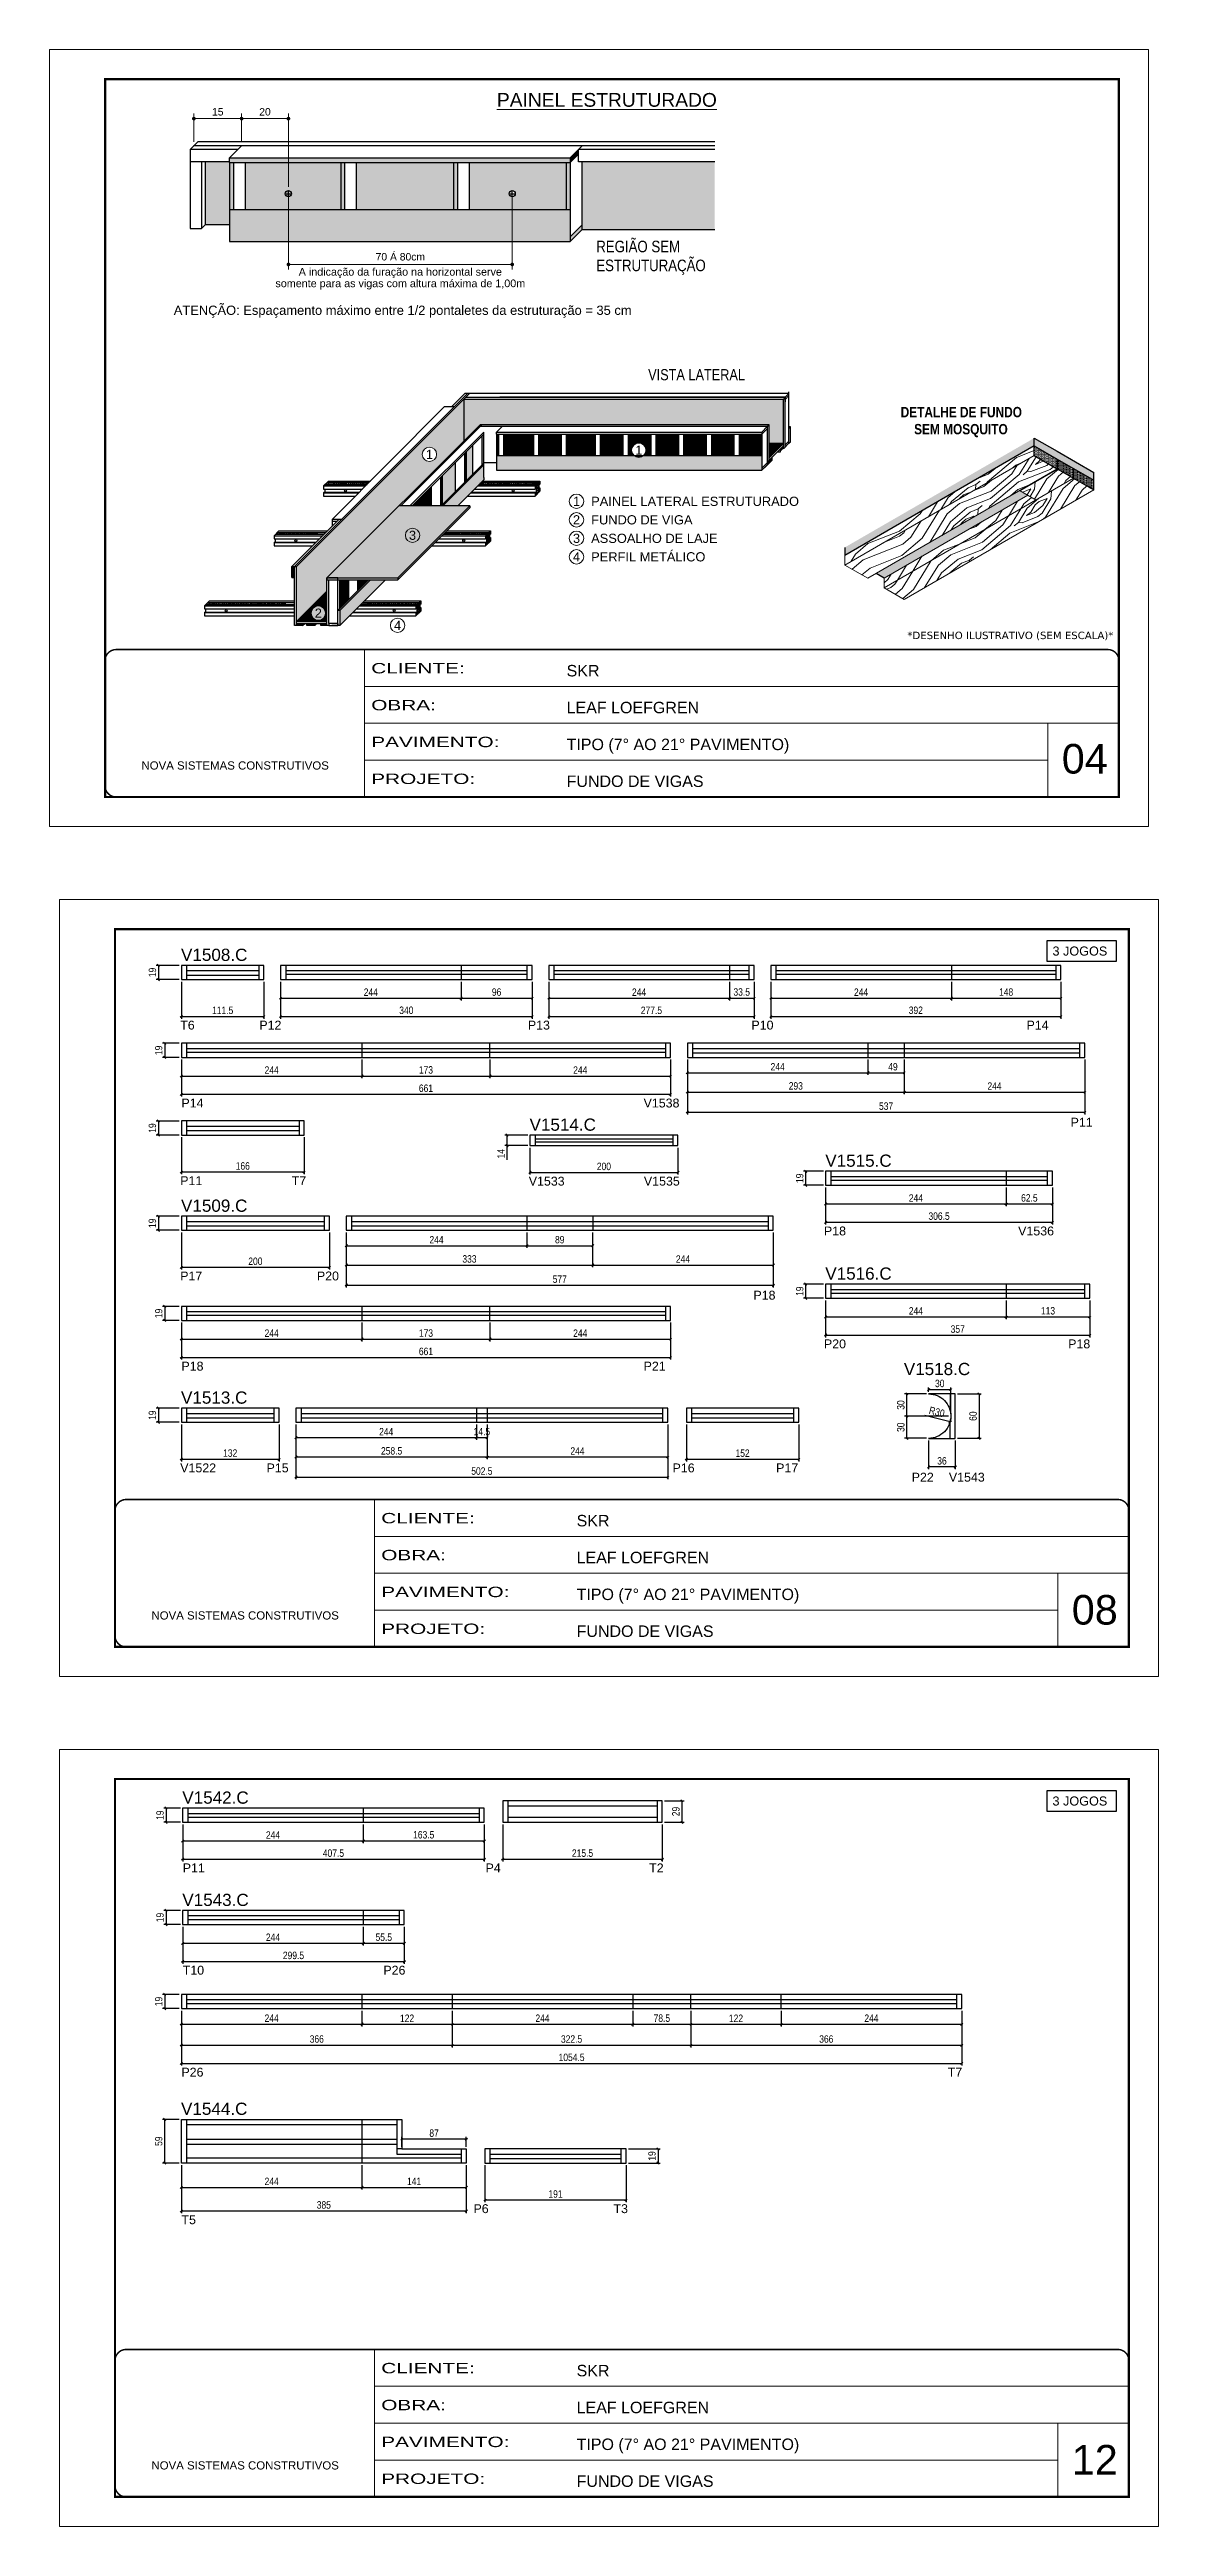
# Model space of a CAD drawing. Extents: x 1959 to 8212, y 239 to 4735.
# Drawn here: x 6714 to 8212, y 1388 to 4735 of the extents above; entities that cross this region are included whole.
import ezdxf
from ezdxf.enums import TextEntityAlignment as Align

# ---------------------------------------------------------------- set-up
doc = ezdxf.new("R2010")
doc.units = 0
doc.linetypes.add('CONTINUO', pattern=[0])
doc.linetypes.add('DASHED', pattern=[0.75, 0.5, -0.25])
for name, color, linetype in [('5', 5, 'Continuous'), ('COTA', 241, 'Continuous'), ('HACHURA MADEIRAS', 1, 'Continuous'), ('material do compensado', 7, 'Continuous'), ('NOMENCLATURA', 7, 'Continuous'), ('Painéis', 200, 'Continuous'), ('SARR_2.2x7', 40, 'Continuous'), ('SARR_EDITAR', 141, 'Continuous'), ('texto', 7, 'Continuous')]:
    doc.layers.add(name, color=color, linetype=linetype)
for name, color, linetype, lineweight in [('CARIMBO', 255, 'Continuous', 9), ('Demarcação 1', 251, 'Continuous', 9), ('Folhas', 255, 'Continuous', 9), ('fundo', 100, 'Continuous', 9), ('Madeira', 126, 'Continuous', 18), ('SARRAFO DE PRESSAO', 251, 'DASHED', 9)]:
    doc.layers.add(name, color=color, linetype=linetype, lineweight=lineweight)
doc.layers.add('Demarcação 2', color=7, linetype='Continuous', lineweight=9, true_color=0xe0e0e0)
doc.styles.add('ARIAL', font='arial.ttf')
doc.styles.add('CESAR1', font='arial.ttf', dxfattribs={"oblique": 15})
doc.styles.add('COTA TECNICA', font='techl___.ttf', dxfattribs={"height": 10})
doc.styles.add('COTA TECNICA-50', font='techl___.ttf', dxfattribs={"height": 10})
doc.styles.add('ROMANC', font='techb___.ttf', dxfattribs={"height": 2.5})
doc.styles.get("Standard").update_dxf_attribs({"font": 'arial.ttf'})
doc.styles.add('stylellllll', font='verdana.ttf', dxfattribs={"height": 2})
doc.styles.add('Tecnologia', font='')
doc.styles.add('texto', font='ARIALN.TTF')
doc.styles.get('Tecnologia').set_extended_font_data('Forgotten Futurist')
doc.dimstyles.new('1x', dxfattribs={"dimtxt": 10, "dimasz": 5, "dimexe": 7, "dimexo": 5, "dimgap": 4, "dimtad": 1, "dimdec": 1, "dimdsep": 46, "dimtxsty": 'Standard', "dimblk": 'DOT', "dimcen": 0.09, "dimclrd": 4, "dimclre": 4, "dimclrt": 2, "dimadec": 0, "dimazin": 2, "dimtfac": 1, "dimtdec": 1, "dimtmove": 0, "dimatfit": 3, "dimldrblk": 'DOT', "dimfxl": 1, "dimtolj": 1, "dimtzin": 0, "dimlwd": 9, "dimlwe": 9, "dimarcsym": 0})
doc.dimstyles.new('COTA PAINEL-50', dxfattribs={"dimtxt": 10, "dimasz": 3, "dimexe": 3, "dimexo": 3, "dimgap": 3, "dimtad": 1, "dimdec": 1, "dimzin": 12, "dimdsep": 46, "dimtxsty": 'COTA TECNICA-50', "dimblk1": 'OBLIQUE', "dimblk2": 'OBLIQUE', "dimsah": 1, "dimcen": 0.9, "dimclrd": 4, "dimclre": 4, "dimclrt": 240, "dimadec": 1, "dimazin": 3, "dimtfac": 1, "dimtdec": 1, "dimtmove": 0, "dimatfit": 3, "dimfxl": 1, "dimtolj": 1, "dimtzin": 12, "dimarcsym": 0})
doc.dimstyles.new('PAINEL', dxfattribs={"dimtxt": 10, "dimasz": 3, "dimexe": 3, "dimexo": 3, "dimgap": 3, "dimtad": 1, "dimdec": 1, "dimzin": 12, "dimdsep": 46, "dimtxsty": 'COTA TECNICA', "dimblk1": 'OBLIQUE', "dimblk2": 'OBLIQUE', "dimsah": 1, "dimcen": 0.9, "dimclrd": 4, "dimclre": 4, "dimclrt": 240, "dimadec": 1, "dimazin": 3, "dimtfac": 1, "dimtdec": 1, "dimtmove": 0, "dimatfit": 3, "dimfxl": 1, "dimtolj": 1, "dimtzin": 12, "dimarcsym": 0})
pattern_1 = [(45, (4506.2714, 52374.5071), (0.99436891, 3.64601934), [4.6875, -0.9375, 0, -0.9375])]
pattern_2 = [(355, (-41620.4, 1337.66), (111.07494, 93.20294), [5.12645, -97.40264]), (85, (-41576.42, 1369.83), (-93.20294, 111.07494), [10.2529, -92.27619]), (40, (-41597.74, 1361.41), (8.936, 102.13894), [7.24881, -21.74642, 7.24881, -14.497615, 50.751904, -43.50449]), (40, (-41625.96, 1333), (8.936, 102.13894), [7.24983, -14.49967, 7.24983, -115.99871]), (40, (-41589.315, 1340.09), (8.936, 102.13894), [7.24983, -137.7482]), (40, (-41579.55, 1334.086), (8.936, 102.13894), [7.24983, -137.7482]), (40, (-41593.975, 1345.64), (8.936, 102.13894), [7.24983, -137.7482]), (40, (-41598.635, 1351.194), (8.936, 102.13894), [14.49967, -130.49838]), (40, (-41566.4, 1425.564), (8.936, 102.13894), [14.49967, -130.49838]), (40, (-41608.4, 1357.194), (8.936, 102.13894), [28.99933, -115.99871]), (40, (-41613.06, 1362.75), (8.936, 102.13894), [28.99933, -115.99871]), (40, (-41543.99, 1387.58), (8.936, 102.13894), [28.99933, -115.99871]), (40, (-41617.276, 1373.41), (8.936, 102.13894), [21.7497, -123.24834]), (40, (-41636.36, 1390.52), (8.936, 102.13894), [21.7497, -123.24834]), (40, (-41627.04, 1379.41), (8.936, 102.13894), [21.7497, -123.24834]), (40, (-41557.97, 1404.24), (8.936, 102.13894), [36.24951, -108.74853]), (40, (-41567.74, 1410.24), (8.936, 102.13894), [36.24951, -108.74853]), (40, (-41559.76, 1383.815), (8.936, 102.13894), [50.74931, -94.24873]), (21.56505, (-41609.296, 1346.98), (102.138945, -8.936), [11.4631, -217.79893]), (21.56505, (-41586.187, 1375.835), (102.138945, -8.936), [11.4631, -217.79893]), (21.56505, (-41592.19, 1366.07), (102.138945, -8.936), [11.4631, -217.79893]), (21.56505, (-41615.296, 1337.213), (102.138945, -8.936), [22.9262, -206.33583]), (21.56505, (-41590.847, 1381.39), (102.138945, -8.936), [34.3893, -194.87273]), (21.56505, (-41600.614, 1387.39), (102.138945, -8.936), [45.8524, -183.40963]), (21.56505, (-41610.38, 1393.39), (102.138945, -8.936), [45.8524, -183.40963]), (21.56505, (-41623.02, 1425.37), (102.138945, -8.936), [45.8524, -183.40963]), (21.56505, (-41623.915, 1415.16), (102.138945, -8.936), [57.3155, -171.94653]), (21.56505, (-41619.7, 1404.497), (102.138945, -8.936), [57.3155, -171.94653]), (58.43495, (-41587.528, 1360.514), (8.936, 102.138945), [11.4631, -217.79893]), (58.43495, (-41603.74, 1351.64), (8.936, 102.138945), [11.4631, -217.79893]), (58.43495, (-41620.403, 1337.66), (8.936, 102.138945), [22.9262, -206.33583]), (58.43495, (-41588.42, 1350.3), (8.936, 102.138945), [22.9262, -206.33583]), (58.43495, (-41631.064, 1333.447), (8.936, 102.138945), [34.3893, -194.87273]), (58.43495, (-41641.28, 1334.34), (8.936, 102.138945), [45.8524, -183.40963]), (58.43495, (-41548.906, 1331.405), (8.936, 102.138945), [45.8524, -183.40963]), (58.43495, (-41583.76, 1344.747), (8.936, 102.138945), [45.8524, -183.40963]), (58.43495, (-41564.227, 1332.745), (8.936, 102.138945), [57.3155, -171.94653]), (58.43495, (-41573.994, 1338.746), (8.936, 102.138945), [57.3155, -171.94653])]
pattern_3 = [(0, (-30727.8862, -6416.2912), (0.82275303, 1.645506056), [0, -1.645506056])]

msp = doc.modelspace()

# ---------------------------------------------------------------- texts
at = {"style": 'stylellllll'}
msp.add_text('*DESENHO ILUSTRATIVO (SEM ESCALA)*', height=10, dxfattribs=at).set_placement((8151.35, 3938.55), align=Align.RIGHT)
at = {"color": 0, "linetype": 'Continuous', "ltscale": 5, "style": 'ARIAL'}
for p in [(8069.04, 3510.86), (8069.04, 2362.29)]:
    msp.add_text('3 JOGOS', height=12.235, dxfattribs=at).set_placement(p)
at = {"layer": '5', "linetype": 'Continuous'}
for s, rotation, p in [('T6', 359.99996, (6890.36, 3410.89)), ('P12', 359.99996, (6997.28, 3410.89)), ('P13', 359.99996, (7360.14, 3410.89)), ('P10', 359.99996, (7662.23, 3410.89)), ('P14', 359.99996, (8033.98, 3410.89)), ('P14', 0.00004, (6891.99, 3305.6)), ('V1538', 0.00004, (7516.54, 3305.6)), ('P11', 359.99996, (8093.6, 3279.67)), ('P11', 359.99996, (6890.36, 3200.65)), ('T7', 359.99996, (7041.05, 3200.65)), ('V1533', 359.99996, (7361.34, 3200.05)), ('V1535', 359.99996, (7516.94, 3200.05)), ('P18', 359.99996, (7760.23, 3132.71)), ('V1536', 359.99996, (8022.63, 3132.71)), ('P17', 359.99996, (6890.36, 3071.88)), ('P20', 359.99996, (7075.05, 3071.88)), ('P18', 359.99996, (7664.94, 3045.95)), ('P20', 359.99996, (7760.23, 2980.13)), ('P18', 359.99996, (8090.27, 2980.13)), ('P18', 0.00004, (6891.99, 2950.05)), ('P21', 0.00004, (7516.54, 2950.05)), ('V1522', 359.99996, (6890.36, 2812.53)), ('P15', 359.99996, (7007.05, 2812.53)), ('P16', 359.99996, (7555.66, 2812.53)), ('P17', 359.99996, (7695.64, 2812.53)), ('P22', 359.99996, (7878.81, 2800)), ('V1543', 359.99996, (7929.05, 2800)), ('P11', 0.00004, (6893.75, 2272)), ('P4', 359.99996, (7303, 2272)), ('T2', 359.99996, (7524.07, 2272)), ('T10', 0.00004, (6893.75, 2133.77)), ('P26', 359.99996, (7164.86, 2133.77)), ('P26', 0.00004, (6891.99, 1996)), ('T7', 0.00004, (7927.58, 1996)), ('T5', 0.00004, (6891.99, 1796.51)), ('P6', 359.99996, (7286.65, 1811.51)), ('T3', 359.99996, (7475.83, 1811.51))]:
    msp.add_text(s, height=12, rotation=rotation, dxfattribs=at).set_placement(p)
at = {"layer": 'CARIMBO', "linetype": 'Continuous', "ltscale": 2, "style": 'ARIAL'}
msp.add_text('%%UPAINEL ESTRUTURADO', height=18.59, dxfattribs=at).set_placement((7466.92, 4657.89), align=Align.CENTER)
at = {"layer": 'CARIMBO', "linetype": 'Continuous', "ltscale": 2, "style": 'texto'}
for s, height, p in [('REGIÃO SEM', 15.6, (7452.59, 4461.26)), ('ESTRUTURAÇÃO', 15.6, (7452.59, 4435.7)), ('VISTA LATERAL', 15, (7522.69, 4288.33))]:
    msp.add_text(s, height=height, dxfattribs=at).set_placement(p)
at = {"layer": 'CARIMBO', "color": 2, "style": 'ARIAL'}
for s, height, p in [('somente para as vigas com altura máxima de 1,00m', 10.4, (7187.79, 4419.28)), ('A indicação da furação na horizontal serve', 10.4, (7187.79, 4434.88)), ('ATENÇÃO: Espaçamento máximo entre 1/2 pontaletes da estruturação = 35 cm  ', 12.48, (7195.81, 4382.91))]:
    msp.add_text(s, height=height, dxfattribs=at).set_placement(p, align=Align.MIDDLE_CENTER)
at = {"layer": 'CARIMBO', "style": 'ARIAL'}
for s, height, p in [('1', 12.32, (7227.14, 4188.14)), ('1', 12.32, (7510.08, 4193.81)), ('1', 12.44, (7425.87, 4124.71)), ('3', 12.32, (7204.28, 4078.82)), ('2', 12.44, (7425.87, 4099.71)), ('4', 12.44, (7425.87, 4049.71)), ('3', 12.44, (7425.87, 4074.71)), ('2', 12.32, (7076.95, 3973.61)), ('4', 12.32, (7184.09, 3957.05))]:
    msp.add_text(s, height=height, dxfattribs=at).set_placement(p, align=Align.MIDDLE_CENTER)
at = {"layer": 'CARIMBO', "style": 'CESAR1'}
for s, p in [('PAINEL LATERAL ESTRUTURADO', (7445.64, 4124.71)), ('FUNDO DE VIGA', (7445.64, 4099.71)), ('ASSOALHO DE LAJE', (7445.64, 4074.71)), ('PERFIL METÁLICO', (7445.64, 4049.71))]:
    msp.add_text(s, height=12.436, dxfattribs=at).set_placement(p, align=Align.MIDDLE_LEFT)
at = {"layer": 'CARIMBO', "style": 'ARIAL'}
for s, p in [('04', (8081.63, 3756.79)), ('08', (8095.13, 2606.79)), ('12', (8095.13, 1458.21))]:
    msp.add_text(s, height=40, dxfattribs=at).set_placement(p)
at = {"layer": 'NOMENCLATURA', "linetype": 'Continuous'}
for s, p in [('V1508.C', (6891.44, 3503.65)), ('V1514.C', (7362.42, 3274.17)), ('V1515.C', (7762.05, 3225.47)), ('V1509.C', (6891.44, 3164.64)), ('V1516.C', (7762.05, 3072.89)), ('V1518.C', (7868.2, 2943.95)), ('V1513.C', (6891.44, 2905.29)), ('V1542.C', (6893.19, 2364.76)), ('V1543.C', (6893.19, 2226.53)), ('V1544.C', (6891.44, 1944.27))]:
    msp.add_text(s, height=16.5, dxfattribs=at).set_placement(p)
at = {"layer": 'texto', "style": 'ROMANC'}
for s, p in [('DETALHE DE FUNDO ', (7948.08, 4245.29)), ('SEM MOSQUITO', (7945.34, 4222.24))]:
    msp.add_text(s, height=14, dxfattribs=at).set_placement(p, align=Align.MIDDLE_CENTER)

# ---------------------------------------------------------------- blocks, each defined once
blk = doc.blocks.new('9999999999')
at = {"color": 30, "linetype": 'CONTINUO'}
for p, q in [((98564.6, 34230.2), (98564.6, 34429.4)), ((98564.6, 34379.6), (99584, 34379.6)), ((98564.6, 34329.8), (99488, 34329.8)), ((99584, 34329.8), (99488, 34329.8)), ((99488, 34329.8), (99488, 34230.2)), ((98564.6, 34280), (99488, 34280))]:
    blk.add_line(p, q, dxfattribs=at)
at = {"color": 30, "linetype": 'CONTINUO', "const_width": 2}
blk.add_lwpolyline([(99584, 34230.2), (99584, 34414.4, 0.414214), (99569, 34429.4), (98229, 34429.4, 0.414214), (98214, 34414.4), (98214, 34245.2, 0.414214), (98229, 34230.2), (99584, 34230.2)], format="xyb", dxfattribs=at)
at = {"layer": 'Folhas'}
blk.add_lwpolyline([(98139, 34190.2), (99624, 34190.2), (99624, 35240.2), (98139, 35240.2)], close=True, dxfattribs=at)
at = {"layer": 'Folhas', "color": 30, "const_width": 3}
blk.add_lwpolyline([(98214, 34230.2), (99584, 34230.2), (99584, 35200.2), (98214, 35200.2)], close=True, dxfattribs=at)
at = {"color": 7, "linetype": 'Continuous', "ltscale": 5, "style": 'ARIAL'}
for s, height, p in [('SKR', 15.48, (98837.7, 34393.1)), ('LEAF LOEFGREN', 15.483, (98837.7, 34343.3)), ('TIPO (7° AO 21° PAVIMENTO)', 15.483, (98837.7, 34293.5)), ('NOVA SISTEMAS CONSTRUTIVOS', 11.059, (98263.2, 34267.2)), ('FUNDO DE VIGAS', 15.483, (98837.7, 34243.7))]:
    blk.add_text(s, height=height, dxfattribs=at).set_placement(p)
at = {"layer": 'Folhas', "color": 7, "style": 'Tecnologia', "width": 1.5}
for s, p in [('CLIENTE:', (98573.7, 34397.2)), ('OBRA:', (98573.7, 34347.3)), ('PAVIMENTO:', (98573.7, 34297.5)), ('PROJETO:', (98573.7, 34247.7))]:
    blk.add_text(s, height=14, dxfattribs=at).set_placement(p)
blk = doc.blocks.new('_Dot')
at = {"color": 0, "linetype": 'ByBlock', "lineweight": -2}
blk.add_line((-0.5, 0), (-1, 0), dxfattribs=at)
at = {"color": 0, "linetype": 'ByBlock', "const_width": 0.5}
blk.add_lwpolyline([(-0.25, 0, 1), (0.25, 0, 1)], format="xyb", close=True, dxfattribs=at)
blk = doc.blocks.new('*D7')
at = {"layer": 'COTA', "color": 4, "lineweight": 9, "transparency": 16777216}
for p, q in [((6908.8, 4610.4), (6908.8, 4648.9)), ((6913.8, 4641.9), (6968.3, 4641.9)), ((6973.3, 4610), (6973.3, 4648.9))]:
    blk.add_line(p, q, dxfattribs=at)
at = {"layer": 'Defpoints', "color": 0, "transparency": 16777216}
for p in [(6973.3, 4641.9), (6908.8, 4605.4), (6973.3, 4605)]:
    blk.add_point(p, dxfattribs=at)
at = {"layer": 'COTA', "color": 4, "lineweight": 9, "transparency": 16777216, "xscale": 5, "yscale": 5, "zscale": 5, "rotation": 180}
blk.add_blockref('_Dot', (6908.8, 4641.9), dxfattribs=at)
at = {"layer": 'COTA', "color": 4, "lineweight": 9, "transparency": 16777216, "xscale": 5, "yscale": 5, "zscale": 5}
blk.add_blockref('_Dot', (6973.3, 4641.9), dxfattribs=at)
at = {"layer": 'COTA', "color": 2, "transparency": 16777216, "insert": (6941.1, 4651), "char_height": 10, "attachment_point": 5}
blk.add_mtext('\\A1;15', dxfattribs=at)
blk = doc.blocks.new('*D8')
at = {"layer": 'COTA', "color": 4, "lineweight": 9, "transparency": 16777216}
for p, q in [((6973.3, 4610), (6973.3, 4648.9)), ((6978.3, 4641.9), (7031.6, 4641.9)), ((7036.6, 4549.6), (7036.6, 4648.9))]:
    blk.add_line(p, q, dxfattribs=at)
at = {"layer": 'Defpoints', "color": 0, "transparency": 16777216}
for p in [(7036.6, 4641.9), (6973.3, 4605), (7036.6, 4544.6)]:
    blk.add_point(p, dxfattribs=at)
at = {"layer": 'COTA', "color": 4, "lineweight": 9, "transparency": 16777216, "xscale": 5, "yscale": 5, "zscale": 5, "rotation": 180}
blk.add_blockref('_Dot', (6973.3, 4641.9), dxfattribs=at)
at = {"layer": 'COTA', "color": 4, "lineweight": 9, "transparency": 16777216, "xscale": 5, "yscale": 5, "zscale": 5}
blk.add_blockref('_Dot', (7036.6, 4641.9), dxfattribs=at)
at = {"layer": 'COTA', "color": 2, "transparency": 16777216, "insert": (7004.9, 4651), "char_height": 10, "attachment_point": 5}
blk.add_mtext('\\A1;20', dxfattribs=at)
blk = doc.blocks.new('*D9')
at = {"layer": 'COTA', "color": 4, "lineweight": 9, "transparency": 16777216}
for p, q in [((7036.6, 4539.6), (7036.6, 4437.8)), ((7339, 4539.6), (7339, 4437.8)), ((7041.6, 4444.8), (7334, 4444.8))]:
    blk.add_line(p, q, dxfattribs=at)
at = {"layer": 'Defpoints', "color": 0, "transparency": 16777216}
for p in [(7036.6, 4544.6), (7339, 4544.6), (7339, 4444.8)]:
    blk.add_point(p, dxfattribs=at)
at = {"layer": 'COTA', "color": 4, "lineweight": 9, "transparency": 16777216, "xscale": 5, "yscale": 5, "zscale": 5, "rotation": 180}
blk.add_blockref('_Dot', (7036.6, 4444.8), dxfattribs=at)
at = {"layer": 'COTA', "color": 4, "lineweight": 9, "transparency": 16777216, "xscale": 5, "yscale": 5, "zscale": 5}
blk.add_blockref('_Dot', (7339, 4444.8), dxfattribs=at)
at = {"layer": 'COTA', "color": 2, "transparency": 16777216, "insert": (7187.8, 4455.1), "char_height": 10, "attachment_point": 5}
blk.add_mtext('\\A1;70 Á 80cm', dxfattribs=at)
blk = doc.blocks.new('_Oblique')
at = {"color": 0, "linetype": 'ByBlock', "lineweight": -2}
blk.add_line((-0.5, -0.5), (0.5, 0.5), dxfattribs=at)
blk = doc.blocks.new('*D418')
at = {"layer": 'COTA', "color": 4, "linetype": 'ByBlock', "lineweight": -2, "transparency": 16777216}
for p, q in [((6891.9, 3475.6), (6891.9, 3425.6)), ((7003.4, 3475.6), (7003.4, 3425.6)), ((6891.9, 3428.6), (7003.4, 3428.6))]:
    blk.add_line(p, q, dxfattribs=at)
at = {"layer": 'Defpoints', "color": 0, "linetype": 'ByBlock', "transparency": 16777216}
for p in [(6891.9, 3478.6), (7003.4, 3478.6), (7003.4, 3428.6)]:
    blk.add_point(p, dxfattribs=at)
at = {"layer": 'COTA', "color": 4, "linetype": 'ByBlock', "lineweight": -2, "transparency": 16777216, "xscale": 3, "yscale": 3, "zscale": 3, "rotation": 180}
blk.add_blockref('_Oblique', (6891.9, 3428.6), dxfattribs=at)
at = {"layer": 'COTA', "color": 4, "linetype": 'ByBlock', "lineweight": -2, "transparency": 16777216, "xscale": 3, "yscale": 3, "zscale": 3}
blk.add_blockref('_Oblique', (7003.4, 3428.6), dxfattribs=at)
at = {"layer": 'COTA', "color": 240, "linetype": 'ByBlock', "transparency": 16777216, "insert": (6947.7, 3436.8), "char_height": 10, "attachment_point": 5, "style": 'COTA TECNICA-50'}
blk.add_mtext('\\A1;111.5', dxfattribs=at)
blk = doc.blocks.new('*D419')
at = {"layer": 'COTA', "color": 4, "lineweight": -2, "transparency": 16777216}
for p, q in [((6888.9, 3497.6), (6857.9, 3497.6)), ((6860.9, 3497.6), (6860.9, 3478.6)), ((6888.9, 3478.6), (6857.9, 3478.6))]:
    blk.add_line(p, q, dxfattribs=at)
at = {"layer": 'Defpoints', "color": 0, "transparency": 16777216}
for p in [(6891.9, 3497.6), (6860.9, 3478.6), (6891.9, 3478.6)]:
    blk.add_point(p, dxfattribs=at)
at = {"layer": 'COTA', "color": 4, "lineweight": -2, "transparency": 16777216, "xscale": 3, "yscale": 3, "zscale": 3}
for p, rotation in [((6860.9, 3497.6), 90), ((6860.9, 3478.6), 270)]:
    blk.add_blockref('_Oblique', p, dxfattribs=dict(at, rotation=rotation))
at = {"layer": 'COTA', "color": 240, "transparency": 16777216, "insert": (6852.8, 3488.1), "char_height": 10, "attachment_point": 5, "rotation": 90, "style": 'COTA TECNICA'}
blk.add_mtext('\\A1;19', dxfattribs=at)
blk = doc.blocks.new('*D420')
at = {"layer": 'COTA', "color": 4, "linetype": 'ByBlock', "lineweight": -2, "transparency": 16777216}
for p, q in [((7025.9, 3475.6), (7025.9, 3425.6)), ((7365.9, 3475.6), (7365.9, 3425.6)), ((7025.9, 3428.6), (7365.9, 3428.6))]:
    blk.add_line(p, q, dxfattribs=at)
at = {"layer": 'Defpoints', "color": 0, "linetype": 'ByBlock', "transparency": 16777216}
for p in [(7025.9, 3478.6), (7365.9, 3478.6), (7365.9, 3428.6)]:
    blk.add_point(p, dxfattribs=at)
at = {"layer": 'COTA', "color": 4, "linetype": 'ByBlock', "lineweight": -2, "transparency": 16777216, "xscale": 3, "yscale": 3, "zscale": 3, "rotation": 180}
blk.add_blockref('_Oblique', (7025.9, 3428.6), dxfattribs=at)
at = {"layer": 'COTA', "color": 4, "linetype": 'ByBlock', "lineweight": -2, "transparency": 16777216, "xscale": 3, "yscale": 3, "zscale": 3}
blk.add_blockref('_Oblique', (7365.9, 3428.6), dxfattribs=at)
at = {"layer": 'COTA', "color": 240, "linetype": 'ByBlock', "transparency": 16777216, "insert": (7195.9, 3436.9), "char_height": 10, "attachment_point": 5, "style": 'COTA TECNICA-50'}
blk.add_mtext('\\A1;340', dxfattribs=at)
blk = doc.blocks.new('*D421')
at = {"layer": 'COTA', "color": 4, "lineweight": -2, "transparency": 16777216}
for p, q in [((7025.9, 3475.6), (7025.9, 3450.3)), ((7025.9, 3453.3), (7269.9, 3453.3)), ((7269.9, 3475.6), (7269.9, 3450.3))]:
    blk.add_line(p, q, dxfattribs=at)
at = {"layer": 'Defpoints', "color": 0, "transparency": 16777216}
for p in [(7025.9, 3478.6), (7269.9, 3478.6), (7269.9, 3453.3)]:
    blk.add_point(p, dxfattribs=at)
at = {"layer": 'COTA', "color": 4, "lineweight": -2, "transparency": 16777216, "xscale": 3, "yscale": 3, "zscale": 3, "rotation": 180}
blk.add_blockref('_Oblique', (7025.9, 3453.3), dxfattribs=at)
at = {"layer": 'COTA', "color": 4, "lineweight": -2, "transparency": 16777216, "xscale": 3, "yscale": 3, "zscale": 3}
blk.add_blockref('_Oblique', (7269.9, 3453.3), dxfattribs=at)
at = {"layer": 'COTA', "color": 240, "transparency": 16777216, "insert": (7147.9, 3461.4), "char_height": 10, "attachment_point": 5, "style": 'COTA TECNICA'}
blk.add_mtext('\\A1;244', dxfattribs=at)
blk = doc.blocks.new('*D422')
at = {"layer": 'COTA', "color": 4, "lineweight": -2, "transparency": 16777216}
for p, q in [((7269.9, 3475.6), (7269.9, 3450.3)), ((7269.9, 3453.3), (7365.9, 3453.3)), ((7365.9, 3475.6), (7365.9, 3450.3))]:
    blk.add_line(p, q, dxfattribs=at)
at = {"layer": 'Defpoints', "color": 0, "transparency": 16777216}
for p in [(7269.9, 3478.6), (7365.9, 3478.6), (7365.9, 3453.3)]:
    blk.add_point(p, dxfattribs=at)
at = {"layer": 'COTA', "color": 4, "lineweight": -2, "transparency": 16777216, "xscale": 3, "yscale": 3, "zscale": 3, "rotation": 180}
blk.add_blockref('_Oblique', (7269.9, 3453.3), dxfattribs=at)
at = {"layer": 'COTA', "color": 4, "lineweight": -2, "transparency": 16777216, "xscale": 3, "yscale": 3, "zscale": 3}
blk.add_blockref('_Oblique', (7365.9, 3453.3), dxfattribs=at)
at = {"layer": 'COTA', "color": 240, "transparency": 16777216, "insert": (7317.9, 3461.5), "char_height": 10, "attachment_point": 5, "style": 'COTA TECNICA'}
blk.add_mtext('\\A1;96', dxfattribs=at)
blk = doc.blocks.new('*D423')
at = {"layer": 'COTA', "color": 4, "linetype": 'ByBlock', "lineweight": -2, "transparency": 16777216}
for p, q in [((7388.4, 3475.6), (7388.4, 3425.6)), ((7665.9, 3475.6), (7665.9, 3425.6)), ((7388.4, 3428.6), (7665.9, 3428.6))]:
    blk.add_line(p, q, dxfattribs=at)
at = {"layer": 'Defpoints', "color": 0, "linetype": 'ByBlock', "transparency": 16777216}
for p in [(7388.4, 3478.6), (7665.9, 3478.6), (7665.9, 3428.6)]:
    blk.add_point(p, dxfattribs=at)
at = {"layer": 'COTA', "color": 4, "linetype": 'ByBlock', "lineweight": -2, "transparency": 16777216, "xscale": 3, "yscale": 3, "zscale": 3, "rotation": 180}
blk.add_blockref('_Oblique', (7388.4, 3428.6), dxfattribs=at)
at = {"layer": 'COTA', "color": 4, "linetype": 'ByBlock', "lineweight": -2, "transparency": 16777216, "xscale": 3, "yscale": 3, "zscale": 3}
blk.add_blockref('_Oblique', (7665.9, 3428.6), dxfattribs=at)
at = {"layer": 'COTA', "color": 240, "linetype": 'ByBlock', "transparency": 16777216, "insert": (7527.1, 3436.8), "char_height": 10, "attachment_point": 5, "style": 'COTA TECNICA-50'}
blk.add_mtext('\\A1;277.5', dxfattribs=at)
blk = doc.blocks.new('*D424')
at = {"layer": 'COTA', "color": 4, "lineweight": -2, "transparency": 16777216}
for p, q in [((7388.4, 3475.6), (7388.4, 3450.3)), ((7388.4, 3453.3), (7632.4, 3453.3)), ((7632.4, 3475.6), (7632.4, 3450.3))]:
    blk.add_line(p, q, dxfattribs=at)
at = {"layer": 'Defpoints', "color": 0, "transparency": 16777216}
for p in [(7388.4, 3478.6), (7632.4, 3478.6), (7632.4, 3453.3)]:
    blk.add_point(p, dxfattribs=at)
at = {"layer": 'COTA', "color": 4, "lineweight": -2, "transparency": 16777216, "xscale": 3, "yscale": 3, "zscale": 3, "rotation": 180}
blk.add_blockref('_Oblique', (7388.4, 3453.3), dxfattribs=at)
at = {"layer": 'COTA', "color": 4, "lineweight": -2, "transparency": 16777216, "xscale": 3, "yscale": 3, "zscale": 3}
blk.add_blockref('_Oblique', (7632.4, 3453.3), dxfattribs=at)
at = {"layer": 'COTA', "color": 240, "transparency": 16777216, "insert": (7510.4, 3461.4), "char_height": 10, "attachment_point": 5, "style": 'COTA TECNICA'}
blk.add_mtext('\\A1;244', dxfattribs=at)
blk = doc.blocks.new('*D425')
at = {"layer": 'COTA', "color": 4, "lineweight": -2, "transparency": 16777216}
for p, q in [((7632.4, 3475.6), (7632.4, 3450.3)), ((7632.4, 3453.3), (7665.9, 3453.3)), ((7665.9, 3475.6), (7665.9, 3450.3))]:
    blk.add_line(p, q, dxfattribs=at)
at = {"layer": 'Defpoints', "color": 0, "transparency": 16777216}
for p in [(7632.4, 3478.6), (7665.9, 3478.6), (7665.9, 3453.3)]:
    blk.add_point(p, dxfattribs=at)
at = {"layer": 'COTA', "color": 4, "lineweight": -2, "transparency": 16777216, "xscale": 3, "yscale": 3, "zscale": 3, "rotation": 180}
blk.add_blockref('_Oblique', (7632.4, 3453.3), dxfattribs=at)
at = {"layer": 'COTA', "color": 4, "lineweight": -2, "transparency": 16777216, "xscale": 3, "yscale": 3, "zscale": 3}
blk.add_blockref('_Oblique', (7665.9, 3453.3), dxfattribs=at)
at = {"layer": 'COTA', "color": 240, "transparency": 16777216, "insert": (7649.1, 3461.6), "char_height": 10, "attachment_point": 5, "style": 'COTA TECNICA'}
blk.add_mtext('\\A1;33.5', dxfattribs=at)
blk = doc.blocks.new('*D426')
at = {"layer": 'COTA', "color": 4, "linetype": 'ByBlock', "lineweight": -2, "transparency": 16777216}
for p, q in [((7688.4, 3475.6), (7688.4, 3425.6)), ((8080.4, 3475.6), (8080.4, 3425.6)), ((7688.4, 3428.6), (8080.4, 3428.6))]:
    blk.add_line(p, q, dxfattribs=at)
at = {"layer": 'Defpoints', "color": 0, "linetype": 'ByBlock', "transparency": 16777216}
for p in [(7688.4, 3478.6), (8080.4, 3478.6), (8080.4, 3428.6)]:
    blk.add_point(p, dxfattribs=at)
at = {"layer": 'COTA', "color": 4, "linetype": 'ByBlock', "lineweight": -2, "transparency": 16777216, "xscale": 3, "yscale": 3, "zscale": 3, "rotation": 180}
blk.add_blockref('_Oblique', (7688.4, 3428.6), dxfattribs=at)
at = {"layer": 'COTA', "color": 4, "linetype": 'ByBlock', "lineweight": -2, "transparency": 16777216, "xscale": 3, "yscale": 3, "zscale": 3}
blk.add_blockref('_Oblique', (8080.4, 3428.6), dxfattribs=at)
at = {"layer": 'COTA', "color": 240, "linetype": 'ByBlock', "transparency": 16777216, "insert": (7884.4, 3436.9), "char_height": 10, "attachment_point": 5, "style": 'COTA TECNICA-50'}
blk.add_mtext('\\A1;392', dxfattribs=at)
blk = doc.blocks.new('*D427')
at = {"layer": 'COTA', "color": 4, "lineweight": -2, "transparency": 16777216}
for p, q in [((7688.4, 3475.6), (7688.4, 3450.3)), ((7688.4, 3453.3), (7932.4, 3453.3)), ((7932.4, 3475.6), (7932.4, 3450.3))]:
    blk.add_line(p, q, dxfattribs=at)
at = {"layer": 'Defpoints', "color": 0, "transparency": 16777216}
for p in [(7688.4, 3478.6), (7932.4, 3478.6), (7932.4, 3453.3)]:
    blk.add_point(p, dxfattribs=at)
at = {"layer": 'COTA', "color": 4, "lineweight": -2, "transparency": 16777216, "xscale": 3, "yscale": 3, "zscale": 3, "rotation": 180}
blk.add_blockref('_Oblique', (7688.4, 3453.3), dxfattribs=at)
at = {"layer": 'COTA', "color": 4, "lineweight": -2, "transparency": 16777216, "xscale": 3, "yscale": 3, "zscale": 3}
blk.add_blockref('_Oblique', (7932.4, 3453.3), dxfattribs=at)
at = {"layer": 'COTA', "color": 240, "transparency": 16777216, "insert": (7810.4, 3461.4), "char_height": 10, "attachment_point": 5, "style": 'COTA TECNICA'}
blk.add_mtext('\\A1;244', dxfattribs=at)
blk = doc.blocks.new('*D428')
at = {"layer": 'COTA', "color": 4, "lineweight": -2, "transparency": 16777216}
for p, q in [((7932.4, 3475.6), (7932.4, 3450.3)), ((7932.4, 3453.3), (8080.4, 3453.3)), ((8080.4, 3475.6), (8080.4, 3450.3))]:
    blk.add_line(p, q, dxfattribs=at)
at = {"layer": 'Defpoints', "color": 0, "transparency": 16777216}
for p in [(7932.4, 3478.6), (8080.4, 3478.6), (8080.4, 3453.3)]:
    blk.add_point(p, dxfattribs=at)
at = {"layer": 'COTA', "color": 4, "lineweight": -2, "transparency": 16777216, "xscale": 3, "yscale": 3, "zscale": 3, "rotation": 180}
blk.add_blockref('_Oblique', (7932.4, 3453.3), dxfattribs=at)
at = {"layer": 'COTA', "color": 4, "lineweight": -2, "transparency": 16777216, "xscale": 3, "yscale": 3, "zscale": 3}
blk.add_blockref('_Oblique', (8080.4, 3453.3), dxfattribs=at)
at = {"layer": 'COTA', "color": 240, "transparency": 16777216, "insert": (8006.4, 3461.4), "char_height": 10, "attachment_point": 5, "style": 'COTA TECNICA'}
blk.add_mtext('\\A1;148', dxfattribs=at)
blk = doc.blocks.new('*D429')
at = {"layer": 'COTA', "color": 4, "linetype": 'ByBlock', "lineweight": -2, "transparency": 16777216}
for p, q in [((6891.9, 3370.3), (6891.9, 3320.4)), ((7552.9, 3370.3), (7552.9, 3320.4)), ((6891.9, 3323.4), (7552.9, 3323.4))]:
    blk.add_line(p, q, dxfattribs=at)
at = {"layer": 'Defpoints', "color": 0, "linetype": 'ByBlock', "transparency": 16777216}
for p in [(6891.9, 3373.3), (7552.9, 3373.3), (7552.9, 3323.4)]:
    blk.add_point(p, dxfattribs=at)
at = {"layer": 'COTA', "color": 4, "linetype": 'ByBlock', "lineweight": -2, "transparency": 16777216, "xscale": 3, "yscale": 3, "zscale": 3, "rotation": 180}
blk.add_blockref('_Oblique', (6891.9, 3323.4), dxfattribs=at)
at = {"layer": 'COTA', "color": 4, "linetype": 'ByBlock', "lineweight": -2, "transparency": 16777216, "xscale": 3, "yscale": 3, "zscale": 3}
blk.add_blockref('_Oblique', (7552.9, 3323.4), dxfattribs=at)
at = {"layer": 'COTA', "color": 240, "linetype": 'ByBlock', "transparency": 16777216, "insert": (7222.4, 3331.5), "char_height": 10, "attachment_point": 5, "style": 'COTA TECNICA-50'}
blk.add_mtext('\\A1;661', dxfattribs=at)
blk = doc.blocks.new('*D430')
at = {"layer": 'COTA', "color": 4, "lineweight": -2, "transparency": 16777216}
for p, q in [((6888.9, 3392.3), (6866.4, 3392.3)), ((6869.4, 3392.3), (6869.4, 3373.3)), ((6888.9, 3373.3), (6866.4, 3373.3))]:
    blk.add_line(p, q, dxfattribs=at)
at = {"layer": 'Defpoints', "color": 0, "transparency": 16777216}
for p in [(6891.9, 3392.3), (6869.4, 3373.3), (6891.9, 3373.3)]:
    blk.add_point(p, dxfattribs=at)
at = {"layer": 'COTA', "color": 4, "lineweight": -2, "transparency": 16777216, "xscale": 3, "yscale": 3, "zscale": 3}
for p, rotation in [((6869.4, 3392.3), 90), ((6869.4, 3373.3), 270)]:
    blk.add_blockref('_Oblique', p, dxfattribs=dict(at, rotation=rotation))
at = {"layer": 'COTA', "color": 240, "transparency": 16777216, "insert": (6861.3, 3382.8), "char_height": 10, "attachment_point": 5, "rotation": 90, "style": 'COTA TECNICA'}
blk.add_mtext('\\A1;19', dxfattribs=at)
blk = doc.blocks.new('*D431')
at = {"layer": 'COTA', "color": 4, "lineweight": -2, "transparency": 16777216}
for p, q in [((6891.9, 3370.3), (6891.9, 3345)), ((6891.9, 3348), (7135.9, 3348)), ((7135.9, 3370.3), (7135.9, 3345))]:
    blk.add_line(p, q, dxfattribs=at)
at = {"layer": 'Defpoints', "color": 0, "transparency": 16777216}
for p in [(6891.9, 3373.3), (7135.9, 3373.3), (7135.9, 3348)]:
    blk.add_point(p, dxfattribs=at)
at = {"layer": 'COTA', "color": 4, "lineweight": -2, "transparency": 16777216, "xscale": 3, "yscale": 3, "zscale": 3, "rotation": 180}
blk.add_blockref('_Oblique', (6891.9, 3348), dxfattribs=at)
at = {"layer": 'COTA', "color": 4, "lineweight": -2, "transparency": 16777216, "xscale": 3, "yscale": 3, "zscale": 3}
blk.add_blockref('_Oblique', (7135.9, 3348), dxfattribs=at)
at = {"layer": 'COTA', "color": 240, "transparency": 16777216, "insert": (7013.9, 3356.1), "char_height": 10, "attachment_point": 5, "style": 'COTA TECNICA'}
blk.add_mtext('\\A1;244', dxfattribs=at)
blk = doc.blocks.new('*D432')
at = {"layer": 'COTA', "color": 4, "lineweight": -2, "transparency": 16777216}
for p, q in [((7135.9, 3370.3), (7135.9, 3345)), ((7135.9, 3348), (7308.9, 3348)), ((7308.9, 3370.3), (7308.9, 3345))]:
    blk.add_line(p, q, dxfattribs=at)
at = {"layer": 'Defpoints', "color": 0, "transparency": 16777216}
for p in [(7135.9, 3373.3), (7308.9, 3373.3), (7308.9, 3348)]:
    blk.add_point(p, dxfattribs=at)
at = {"layer": 'COTA', "color": 4, "lineweight": -2, "transparency": 16777216, "xscale": 3, "yscale": 3, "zscale": 3, "rotation": 180}
blk.add_blockref('_Oblique', (7135.9, 3348), dxfattribs=at)
at = {"layer": 'COTA', "color": 4, "lineweight": -2, "transparency": 16777216, "xscale": 3, "yscale": 3, "zscale": 3}
blk.add_blockref('_Oblique', (7308.9, 3348), dxfattribs=at)
at = {"layer": 'COTA', "color": 240, "transparency": 16777216, "insert": (7222.4, 3356.3), "char_height": 10, "attachment_point": 5, "style": 'COTA TECNICA'}
blk.add_mtext('\\A1;173', dxfattribs=at)
blk = doc.blocks.new('*D433')
at = {"layer": 'COTA', "color": 4, "lineweight": -2, "transparency": 16777216}
for p, q in [((7308.9, 3370.3), (7308.9, 3345)), ((7308.9, 3348), (7552.9, 3348)), ((7552.9, 3370.3), (7552.9, 3345))]:
    blk.add_line(p, q, dxfattribs=at)
at = {"layer": 'Defpoints', "color": 0, "transparency": 16777216}
for p in [(7308.9, 3373.3), (7552.9, 3373.3), (7552.9, 3348)]:
    blk.add_point(p, dxfattribs=at)
at = {"layer": 'COTA', "color": 4, "lineweight": -2, "transparency": 16777216, "xscale": 3, "yscale": 3, "zscale": 3, "rotation": 180}
blk.add_blockref('_Oblique', (7308.9, 3348), dxfattribs=at)
at = {"layer": 'COTA', "color": 4, "lineweight": -2, "transparency": 16777216, "xscale": 3, "yscale": 3, "zscale": 3}
blk.add_blockref('_Oblique', (7552.9, 3348), dxfattribs=at)
at = {"layer": 'COTA', "color": 240, "transparency": 16777216, "insert": (7430.9, 3356.1), "char_height": 10, "attachment_point": 5, "style": 'COTA TECNICA'}
blk.add_mtext('\\A1;244', dxfattribs=at)
blk = doc.blocks.new('*D434')
at = {"layer": 'COTA', "color": 4, "linetype": 'ByBlock', "lineweight": -2, "transparency": 16777216}
for p, q in [((7575.7, 3370.3), (7575.7, 3296.2)), ((8112.7, 3370.3), (8112.7, 3296.2)), ((7575.7, 3299.2), (8112.7, 3299.2))]:
    blk.add_line(p, q, dxfattribs=at)
at = {"layer": 'Defpoints', "color": 0, "linetype": 'ByBlock', "transparency": 16777216}
for p in [(7575.7, 3373.3), (8112.7, 3373.3), (8112.7, 3299.2)]:
    blk.add_point(p, dxfattribs=at)
at = {"layer": 'COTA', "color": 4, "linetype": 'ByBlock', "lineweight": -2, "transparency": 16777216, "xscale": 3, "yscale": 3, "zscale": 3, "rotation": 180}
blk.add_blockref('_Oblique', (7575.7, 3299.2), dxfattribs=at)
at = {"layer": 'COTA', "color": 4, "linetype": 'ByBlock', "lineweight": -2, "transparency": 16777216, "xscale": 3, "yscale": 3, "zscale": 3}
blk.add_blockref('_Oblique', (8112.7, 3299.2), dxfattribs=at)
at = {"layer": 'COTA', "color": 240, "linetype": 'ByBlock', "transparency": 16777216, "insert": (7844.2, 3307.4), "char_height": 10, "attachment_point": 5, "style": 'COTA TECNICA-50'}
blk.add_mtext('\\A1;537', dxfattribs=at)
blk = doc.blocks.new('*D435')
at = {"layer": 'COTA', "color": 4, "lineweight": -2, "transparency": 16777216}
for p, q in [((7575.7, 3370.3), (7575.7, 3323.4)), ((7868.7, 3370.3), (7868.7, 3323.4)), ((7575.7, 3326.4), (7868.7, 3326.4))]:
    blk.add_line(p, q, dxfattribs=at)
at = {"layer": 'Defpoints', "color": 0, "transparency": 16777216}
for p in [(7575.7, 3373.3), (7868.7, 3373.3), (7868.7, 3326.4)]:
    blk.add_point(p, dxfattribs=at)
at = {"layer": 'COTA', "color": 4, "lineweight": -2, "transparency": 16777216, "xscale": 3, "yscale": 3, "zscale": 3, "rotation": 180}
blk.add_blockref('_Oblique', (7575.7, 3326.4), dxfattribs=at)
at = {"layer": 'COTA', "color": 4, "lineweight": -2, "transparency": 16777216, "xscale": 3, "yscale": 3, "zscale": 3}
blk.add_blockref('_Oblique', (7868.7, 3326.4), dxfattribs=at)
at = {"layer": 'COTA', "color": 240, "transparency": 16777216, "insert": (7722.2, 3334.7), "char_height": 10, "attachment_point": 5, "style": 'COTA TECNICA'}
blk.add_mtext('\\A1;293', dxfattribs=at)
blk = doc.blocks.new('*D436')
at = {"layer": 'COTA', "color": 4, "lineweight": -2, "transparency": 16777216}
for p, q in [((7868.7, 3370.3), (7868.7, 3323.4)), ((8112.7, 3370.3), (8112.7, 3323.4)), ((7868.7, 3326.4), (8112.7, 3326.4))]:
    blk.add_line(p, q, dxfattribs=at)
at = {"layer": 'Defpoints', "color": 0, "transparency": 16777216}
for p in [(7868.7, 3373.3), (8112.7, 3373.3), (8112.7, 3326.4)]:
    blk.add_point(p, dxfattribs=at)
at = {"layer": 'COTA', "color": 4, "lineweight": -2, "transparency": 16777216, "xscale": 3, "yscale": 3, "zscale": 3, "rotation": 180}
blk.add_blockref('_Oblique', (7868.7, 3326.4), dxfattribs=at)
at = {"layer": 'COTA', "color": 4, "lineweight": -2, "transparency": 16777216, "xscale": 3, "yscale": 3, "zscale": 3}
blk.add_blockref('_Oblique', (8112.7, 3326.4), dxfattribs=at)
at = {"layer": 'COTA', "color": 240, "transparency": 16777216, "insert": (7990.7, 3334.5), "char_height": 10, "attachment_point": 5, "style": 'COTA TECNICA'}
blk.add_mtext('\\A1;244', dxfattribs=at)
blk = doc.blocks.new('*D437')
at = {"layer": 'COTA', "color": 4, "lineweight": -2, "transparency": 16777216}
for p, q in [((7575.7, 3370.3), (7575.7, 3349.5)), ((7575.7, 3352.5), (7819.7, 3352.5)), ((7819.7, 3370.3), (7819.7, 3349.5))]:
    blk.add_line(p, q, dxfattribs=at)
at = {"layer": 'Defpoints', "color": 0, "transparency": 16777216}
for p in [(7575.7, 3373.3), (7819.7, 3373.3), (7819.7, 3352.5)]:
    blk.add_point(p, dxfattribs=at)
at = {"layer": 'COTA', "color": 4, "lineweight": -2, "transparency": 16777216, "xscale": 3, "yscale": 3, "zscale": 3, "rotation": 180}
blk.add_blockref('_Oblique', (7575.7, 3352.5), dxfattribs=at)
at = {"layer": 'COTA', "color": 4, "lineweight": -2, "transparency": 16777216, "xscale": 3, "yscale": 3, "zscale": 3}
blk.add_blockref('_Oblique', (7819.7, 3352.5), dxfattribs=at)
at = {"layer": 'COTA', "color": 240, "transparency": 16777216, "insert": (7697.7, 3360.6), "char_height": 10, "attachment_point": 5, "style": 'COTA TECNICA'}
blk.add_mtext('\\A1;244', dxfattribs=at)
blk = doc.blocks.new('*D438')
at = {"layer": 'COTA', "color": 4, "lineweight": -2, "transparency": 16777216}
for p, q in [((7819.7, 3370.3), (7819.7, 3349.5)), ((7819.7, 3352.5), (7868.7, 3352.5)), ((7868.7, 3370.3), (7868.7, 3349.5))]:
    blk.add_line(p, q, dxfattribs=at)
at = {"layer": 'Defpoints', "color": 0, "transparency": 16777216}
for p in [(7819.7, 3373.3), (7868.7, 3373.3), (7868.7, 3352.5)]:
    blk.add_point(p, dxfattribs=at)
at = {"layer": 'COTA', "color": 4, "lineweight": -2, "transparency": 16777216, "xscale": 3, "yscale": 3, "zscale": 3, "rotation": 180}
blk.add_blockref('_Oblique', (7819.7, 3352.5), dxfattribs=at)
at = {"layer": 'COTA', "color": 4, "lineweight": -2, "transparency": 16777216, "xscale": 3, "yscale": 3, "zscale": 3}
blk.add_blockref('_Oblique', (7868.7, 3352.5), dxfattribs=at)
at = {"layer": 'COTA', "color": 240, "transparency": 16777216, "insert": (7853.5, 3360.6), "char_height": 10, "attachment_point": 5, "style": 'COTA TECNICA'}
blk.add_mtext('\\A1;49', dxfattribs=at)
blk = doc.blocks.new('*D439')
at = {"layer": 'COTA', "color": 4, "linetype": 'ByBlock', "lineweight": -2, "transparency": 16777216}
for p, q in [((6891.9, 3265.3), (6891.9, 3215.4)), ((7057.9, 3265.3), (7057.9, 3215.4)), ((6891.9, 3218.4), (7057.9, 3218.4))]:
    blk.add_line(p, q, dxfattribs=at)
at = {"layer": 'Defpoints', "color": 0, "linetype": 'ByBlock', "transparency": 16777216}
for p in [(6891.9, 3268.3), (7057.9, 3268.3), (7057.9, 3218.4)]:
    blk.add_point(p, dxfattribs=at)
at = {"layer": 'COTA', "color": 4, "linetype": 'ByBlock', "lineweight": -2, "transparency": 16777216, "xscale": 3, "yscale": 3, "zscale": 3, "rotation": 180}
blk.add_blockref('_Oblique', (6891.9, 3218.4), dxfattribs=at)
at = {"layer": 'COTA', "color": 4, "linetype": 'ByBlock', "lineweight": -2, "transparency": 16777216, "xscale": 3, "yscale": 3, "zscale": 3}
blk.add_blockref('_Oblique', (7057.9, 3218.4), dxfattribs=at)
at = {"layer": 'COTA', "color": 240, "linetype": 'ByBlock', "transparency": 16777216, "insert": (6974.9, 3226.5), "char_height": 10, "attachment_point": 5, "style": 'COTA TECNICA-50'}
blk.add_mtext('\\A1;166', dxfattribs=at)
blk = doc.blocks.new('*D440')
at = {"layer": 'COTA', "color": 4, "lineweight": -2, "transparency": 16777216}
for p, q in [((6888.9, 3287.3), (6857.9, 3287.3)), ((6860.9, 3287.3), (6860.9, 3268.3)), ((6888.9, 3268.3), (6857.9, 3268.3))]:
    blk.add_line(p, q, dxfattribs=at)
at = {"layer": 'Defpoints', "color": 0, "transparency": 16777216}
for p in [(6891.9, 3287.3), (6860.9, 3268.3), (6891.9, 3268.3)]:
    blk.add_point(p, dxfattribs=at)
at = {"layer": 'COTA', "color": 4, "lineweight": -2, "transparency": 16777216, "xscale": 3, "yscale": 3, "zscale": 3}
for p, rotation in [((6860.9, 3287.3), 90), ((6860.9, 3268.3), 270)]:
    blk.add_blockref('_Oblique', p, dxfattribs=dict(at, rotation=rotation))
at = {"layer": 'COTA', "color": 240, "transparency": 16777216, "insert": (6852.8, 3277.8), "char_height": 10, "attachment_point": 5, "rotation": 90, "style": 'COTA TECNICA'}
blk.add_mtext('\\A1;19', dxfattribs=at)
blk = doc.blocks.new('*D441')
at = {"layer": 'COTA', "color": 4, "linetype": 'ByBlock', "lineweight": -2, "transparency": 16777216}
for p, q in [((6891.9, 3136.6), (6891.9, 3086.6)), ((7091.9, 3136.6), (7091.9, 3086.6)), ((6891.9, 3089.6), (7091.9, 3089.6))]:
    blk.add_line(p, q, dxfattribs=at)
at = {"layer": 'Defpoints', "color": 0, "linetype": 'ByBlock', "transparency": 16777216}
for p in [(6891.9, 3139.6), (7091.9, 3139.6), (7091.9, 3089.6)]:
    blk.add_point(p, dxfattribs=at)
at = {"layer": 'COTA', "color": 4, "linetype": 'ByBlock', "lineweight": -2, "transparency": 16777216, "xscale": 3, "yscale": 3, "zscale": 3, "rotation": 180}
blk.add_blockref('_Oblique', (6891.9, 3089.6), dxfattribs=at)
at = {"layer": 'COTA', "color": 4, "linetype": 'ByBlock', "lineweight": -2, "transparency": 16777216, "xscale": 3, "yscale": 3, "zscale": 3}
blk.add_blockref('_Oblique', (7091.9, 3089.6), dxfattribs=at)
at = {"layer": 'COTA', "color": 240, "linetype": 'ByBlock', "transparency": 16777216, "insert": (6991.9, 3097.7), "char_height": 10, "attachment_point": 5, "style": 'COTA TECNICA-50'}
blk.add_mtext('\\A1;200', dxfattribs=at)
blk = doc.blocks.new('*D442')
at = {"layer": 'COTA', "color": 4, "lineweight": -2, "transparency": 16777216}
for p, q in [((6888.9, 3158.6), (6857.9, 3158.6)), ((6860.9, 3158.6), (6860.9, 3139.6)), ((6888.9, 3139.6), (6857.9, 3139.6))]:
    blk.add_line(p, q, dxfattribs=at)
at = {"layer": 'Defpoints', "color": 0, "transparency": 16777216}
for p in [(6891.9, 3158.6), (6860.9, 3139.6), (6891.9, 3139.6)]:
    blk.add_point(p, dxfattribs=at)
at = {"layer": 'COTA', "color": 4, "lineweight": -2, "transparency": 16777216, "xscale": 3, "yscale": 3, "zscale": 3}
for p, rotation in [((6860.9, 3158.6), 90), ((6860.9, 3139.6), 270)]:
    blk.add_blockref('_Oblique', p, dxfattribs=dict(at, rotation=rotation))
at = {"layer": 'COTA', "color": 240, "transparency": 16777216, "insert": (6852.8, 3149.1), "char_height": 10, "attachment_point": 5, "rotation": 90, "style": 'COTA TECNICA'}
blk.add_mtext('\\A1;19', dxfattribs=at)
blk = doc.blocks.new('*D443')
at = {"layer": 'COTA', "color": 4, "linetype": 'ByBlock', "lineweight": -2, "transparency": 16777216}
for p, q in [((7114.7, 3136.6), (7114.7, 3062.4)), ((7691.7, 3136.6), (7691.7, 3062.4)), ((7114.7, 3065.4), (7691.7, 3065.4))]:
    blk.add_line(p, q, dxfattribs=at)
at = {"layer": 'Defpoints', "color": 0, "linetype": 'ByBlock', "transparency": 16777216}
for p in [(7114.7, 3139.6), (7691.7, 3139.6), (7691.7, 3065.4)]:
    blk.add_point(p, dxfattribs=at)
at = {"layer": 'COTA', "color": 4, "linetype": 'ByBlock', "lineweight": -2, "transparency": 16777216, "xscale": 3, "yscale": 3, "zscale": 3, "rotation": 180}
blk.add_blockref('_Oblique', (7114.7, 3065.4), dxfattribs=at)
at = {"layer": 'COTA', "color": 4, "linetype": 'ByBlock', "lineweight": -2, "transparency": 16777216, "xscale": 3, "yscale": 3, "zscale": 3}
blk.add_blockref('_Oblique', (7691.7, 3065.4), dxfattribs=at)
at = {"layer": 'COTA', "color": 240, "linetype": 'ByBlock', "transparency": 16777216, "insert": (7403.2, 3073.5), "char_height": 10, "attachment_point": 5, "style": 'COTA TECNICA-50'}
blk.add_mtext('\\A1;577', dxfattribs=at)
blk = doc.blocks.new('*D444')
at = {"layer": 'COTA', "color": 4, "lineweight": -2, "transparency": 16777216}
for p, q in [((7114.7, 3136.6), (7114.7, 3089.7)), ((7447.7, 3136.6), (7447.7, 3089.7)), ((7114.7, 3092.7), (7447.7, 3092.7))]:
    blk.add_line(p, q, dxfattribs=at)
at = {"layer": 'Defpoints', "color": 0, "transparency": 16777216}
for p in [(7114.7, 3139.6), (7447.7, 3139.6), (7447.7, 3092.7)]:
    blk.add_point(p, dxfattribs=at)
at = {"layer": 'COTA', "color": 4, "lineweight": -2, "transparency": 16777216, "xscale": 3, "yscale": 3, "zscale": 3, "rotation": 180}
blk.add_blockref('_Oblique', (7114.7, 3092.7), dxfattribs=at)
at = {"layer": 'COTA', "color": 4, "lineweight": -2, "transparency": 16777216, "xscale": 3, "yscale": 3, "zscale": 3}
blk.add_blockref('_Oblique', (7447.7, 3092.7), dxfattribs=at)
at = {"layer": 'COTA', "color": 240, "transparency": 16777216, "insert": (7281.2, 3100.9), "char_height": 10, "attachment_point": 5, "style": 'COTA TECNICA'}
blk.add_mtext('\\A1;333', dxfattribs=at)
blk = doc.blocks.new('*D445')
at = {"layer": 'COTA', "color": 4, "lineweight": -2, "transparency": 16777216}
for p, q in [((7447.7, 3136.6), (7447.7, 3089.7)), ((7691.7, 3136.6), (7691.7, 3089.7)), ((7447.7, 3092.7), (7691.7, 3092.7))]:
    blk.add_line(p, q, dxfattribs=at)
at = {"layer": 'Defpoints', "color": 0, "transparency": 16777216}
for p in [(7447.7, 3139.6), (7691.7, 3139.6), (7691.7, 3092.7)]:
    blk.add_point(p, dxfattribs=at)
at = {"layer": 'COTA', "color": 4, "lineweight": -2, "transparency": 16777216, "xscale": 3, "yscale": 3, "zscale": 3, "rotation": 180}
blk.add_blockref('_Oblique', (7447.7, 3092.7), dxfattribs=at)
at = {"layer": 'COTA', "color": 4, "lineweight": -2, "transparency": 16777216, "xscale": 3, "yscale": 3, "zscale": 3}
blk.add_blockref('_Oblique', (7691.7, 3092.7), dxfattribs=at)
at = {"layer": 'COTA', "color": 240, "transparency": 16777216, "insert": (7569.7, 3100.8), "char_height": 10, "attachment_point": 5, "style": 'COTA TECNICA'}
blk.add_mtext('\\A1;244', dxfattribs=at)
blk = doc.blocks.new('*D446')
at = {"layer": 'COTA', "color": 4, "lineweight": -2, "transparency": 16777216}
for p, q in [((7114.7, 3136.6), (7114.7, 3115.8)), ((7114.7, 3118.8), (7358.7, 3118.8)), ((7358.7, 3136.6), (7358.7, 3115.8))]:
    blk.add_line(p, q, dxfattribs=at)
at = {"layer": 'Defpoints', "color": 0, "transparency": 16777216}
for p in [(7114.7, 3139.6), (7358.7, 3139.6), (7358.7, 3118.8)]:
    blk.add_point(p, dxfattribs=at)
at = {"layer": 'COTA', "color": 4, "lineweight": -2, "transparency": 16777216, "xscale": 3, "yscale": 3, "zscale": 3, "rotation": 180}
blk.add_blockref('_Oblique', (7114.7, 3118.8), dxfattribs=at)
at = {"layer": 'COTA', "color": 4, "lineweight": -2, "transparency": 16777216, "xscale": 3, "yscale": 3, "zscale": 3}
blk.add_blockref('_Oblique', (7358.7, 3118.8), dxfattribs=at)
at = {"layer": 'COTA', "color": 240, "transparency": 16777216, "insert": (7236.7, 3126.9), "char_height": 10, "attachment_point": 5, "style": 'COTA TECNICA'}
blk.add_mtext('\\A1;244', dxfattribs=at)
blk = doc.blocks.new('*D448')
at = {"layer": 'COTA', "color": 4, "linetype": 'ByBlock', "lineweight": -2, "transparency": 16777216}
for p, q in [((6891.9, 3014.8), (6891.9, 2964.8)), ((7552.9, 3014.8), (7552.9, 2964.8)), ((6891.9, 2967.8), (7552.9, 2967.8))]:
    blk.add_line(p, q, dxfattribs=at)
at = {"layer": 'Defpoints', "color": 0, "linetype": 'ByBlock', "transparency": 16777216}
for p in [(6891.9, 3017.8), (7552.9, 3017.8), (7552.9, 2967.8)]:
    blk.add_point(p, dxfattribs=at)
at = {"layer": 'COTA', "color": 4, "linetype": 'ByBlock', "lineweight": -2, "transparency": 16777216, "xscale": 3, "yscale": 3, "zscale": 3, "rotation": 180}
blk.add_blockref('_Oblique', (6891.9, 2967.8), dxfattribs=at)
at = {"layer": 'COTA', "color": 4, "linetype": 'ByBlock', "lineweight": -2, "transparency": 16777216, "xscale": 3, "yscale": 3, "zscale": 3}
blk.add_blockref('_Oblique', (7552.9, 2967.8), dxfattribs=at)
at = {"layer": 'COTA', "color": 240, "linetype": 'ByBlock', "transparency": 16777216, "insert": (7222.4, 2975.9), "char_height": 10, "attachment_point": 5, "style": 'COTA TECNICA-50'}
blk.add_mtext('\\A1;661', dxfattribs=at)
blk = doc.blocks.new('*D449')
at = {"layer": 'COTA', "color": 4, "lineweight": -2, "transparency": 16777216}
for p, q in [((6888.9, 3036.8), (6866.4, 3036.8)), ((6888.9, 3017.8), (6866.4, 3017.8)), ((6869.4, 3036.8), (6869.4, 3017.8))]:
    blk.add_line(p, q, dxfattribs=at)
at = {"layer": 'Defpoints', "color": 0, "transparency": 16777216}
for p in [(6869.4, 3017.8), (6891.9, 3036.8), (6891.9, 3017.8)]:
    blk.add_point(p, dxfattribs=at)
at = {"layer": 'COTA', "color": 4, "lineweight": -2, "transparency": 16777216, "xscale": 3, "yscale": 3, "zscale": 3}
for p, rotation in [((6869.4, 3036.8), 90), ((6869.4, 3017.8), 270)]:
    blk.add_blockref('_Oblique', p, dxfattribs=dict(at, rotation=rotation))
at = {"layer": 'COTA', "color": 240, "transparency": 16777216, "insert": (6861.3, 3027.3), "char_height": 10, "attachment_point": 5, "rotation": 90, "style": 'COTA TECNICA'}
blk.add_mtext('\\A1;19', dxfattribs=at)
blk = doc.blocks.new('*D450')
at = {"layer": 'COTA', "color": 4, "lineweight": -2, "transparency": 16777216}
for p, q in [((6891.9, 3014.8), (6891.9, 2989.5)), ((7135.9, 3014.8), (7135.9, 2989.5)), ((6891.9, 2992.5), (7135.9, 2992.5))]:
    blk.add_line(p, q, dxfattribs=at)
at = {"layer": 'Defpoints', "color": 0, "transparency": 16777216}
for p in [(6891.9, 3017.8), (7135.9, 3017.8), (7135.9, 2992.5)]:
    blk.add_point(p, dxfattribs=at)
at = {"layer": 'COTA', "color": 4, "lineweight": -2, "transparency": 16777216, "xscale": 3, "yscale": 3, "zscale": 3, "rotation": 180}
blk.add_blockref('_Oblique', (6891.9, 2992.5), dxfattribs=at)
at = {"layer": 'COTA', "color": 4, "lineweight": -2, "transparency": 16777216, "xscale": 3, "yscale": 3, "zscale": 3}
blk.add_blockref('_Oblique', (7135.9, 2992.5), dxfattribs=at)
at = {"layer": 'COTA', "color": 240, "transparency": 16777216, "insert": (7013.9, 3000.6), "char_height": 10, "attachment_point": 5, "style": 'COTA TECNICA'}
blk.add_mtext('\\A1;244', dxfattribs=at)
blk = doc.blocks.new('*D451')
at = {"layer": 'COTA', "color": 4, "lineweight": -2, "transparency": 16777216}
for p, q in [((7135.9, 3014.8), (7135.9, 2989.5)), ((7308.9, 3014.8), (7308.9, 2989.5)), ((7135.9, 2992.5), (7308.9, 2992.5))]:
    blk.add_line(p, q, dxfattribs=at)
at = {"layer": 'Defpoints', "color": 0, "transparency": 16777216}
for p in [(7135.9, 3017.8), (7308.9, 3017.8), (7308.9, 2992.5)]:
    blk.add_point(p, dxfattribs=at)
at = {"layer": 'COTA', "color": 4, "lineweight": -2, "transparency": 16777216, "xscale": 3, "yscale": 3, "zscale": 3, "rotation": 180}
blk.add_blockref('_Oblique', (7135.9, 2992.5), dxfattribs=at)
at = {"layer": 'COTA', "color": 4, "lineweight": -2, "transparency": 16777216, "xscale": 3, "yscale": 3, "zscale": 3}
blk.add_blockref('_Oblique', (7308.9, 2992.5), dxfattribs=at)
at = {"layer": 'COTA', "color": 240, "transparency": 16777216, "insert": (7222.4, 3000.7), "char_height": 10, "attachment_point": 5, "style": 'COTA TECNICA'}
blk.add_mtext('\\A1;173', dxfattribs=at)
blk = doc.blocks.new('*D452')
at = {"layer": 'COTA', "color": 4, "lineweight": -2, "transparency": 16777216}
for p, q in [((7308.9, 3014.8), (7308.9, 2989.5)), ((7552.9, 3014.8), (7552.9, 2989.5)), ((7308.9, 2992.5), (7552.9, 2992.5))]:
    blk.add_line(p, q, dxfattribs=at)
at = {"layer": 'Defpoints', "color": 0, "transparency": 16777216}
for p in [(7308.9, 3017.8), (7552.9, 3017.8), (7552.9, 2992.5)]:
    blk.add_point(p, dxfattribs=at)
at = {"layer": 'COTA', "color": 4, "lineweight": -2, "transparency": 16777216, "xscale": 3, "yscale": 3, "zscale": 3, "rotation": 180}
blk.add_blockref('_Oblique', (7308.9, 2992.5), dxfattribs=at)
at = {"layer": 'COTA', "color": 4, "lineweight": -2, "transparency": 16777216, "xscale": 3, "yscale": 3, "zscale": 3}
blk.add_blockref('_Oblique', (7552.9, 2992.5), dxfattribs=at)
at = {"layer": 'COTA', "color": 240, "transparency": 16777216, "insert": (7430.9, 3000.6), "char_height": 10, "attachment_point": 5, "style": 'COTA TECNICA'}
blk.add_mtext('\\A1;244', dxfattribs=at)
blk = doc.blocks.new('*D457')
at = {"layer": 'COTA', "color": 4, "lineweight": -2, "transparency": 16777216}
for p, q in [((7358.7, 3136.6), (7358.7, 3115.8)), ((7358.7, 3118.8), (7447.7, 3118.8)), ((7447.7, 3136.6), (7447.7, 3115.8))]:
    blk.add_line(p, q, dxfattribs=at)
at = {"layer": 'Defpoints', "color": 0, "transparency": 16777216}
for p in [(7358.7, 3139.6), (7447.7, 3139.6), (7447.7, 3118.8)]:
    blk.add_point(p, dxfattribs=at)
at = {"layer": 'COTA', "color": 4, "lineweight": -2, "transparency": 16777216, "xscale": 3, "yscale": 3, "zscale": 3, "rotation": 180}
blk.add_blockref('_Oblique', (7358.7, 3118.8), dxfattribs=at)
at = {"layer": 'COTA', "color": 4, "lineweight": -2, "transparency": 16777216, "xscale": 3, "yscale": 3, "zscale": 3}
blk.add_blockref('_Oblique', (7447.7, 3118.8), dxfattribs=at)
at = {"layer": 'COTA', "color": 240, "transparency": 16777216, "insert": (7403.2, 3126.9), "char_height": 10, "attachment_point": 5, "style": 'COTA TECNICA'}
blk.add_mtext('\\A1;89', dxfattribs=at)
blk = doc.blocks.new('*D467')
at = {"layer": 'COTA', "color": 4, "linetype": 'ByBlock', "lineweight": -2, "transparency": 16777216}
for p, q in [((6891.9, 2877.2), (6891.9, 2827.3)), ((7023.9, 2877.2), (7023.9, 2827.3)), ((6891.9, 2830.3), (7023.9, 2830.3))]:
    blk.add_line(p, q, dxfattribs=at)
at = {"layer": 'Defpoints', "color": 0, "linetype": 'ByBlock', "transparency": 16777216}
for p in [(6891.9, 2880.2), (7023.9, 2880.2), (7023.9, 2830.3)]:
    blk.add_point(p, dxfattribs=at)
at = {"layer": 'COTA', "color": 4, "linetype": 'ByBlock', "lineweight": -2, "transparency": 16777216, "xscale": 3, "yscale": 3, "zscale": 3, "rotation": 180}
blk.add_blockref('_Oblique', (6891.9, 2830.3), dxfattribs=at)
at = {"layer": 'COTA', "color": 4, "linetype": 'ByBlock', "lineweight": -2, "transparency": 16777216, "xscale": 3, "yscale": 3, "zscale": 3}
blk.add_blockref('_Oblique', (7023.9, 2830.3), dxfattribs=at)
at = {"layer": 'COTA', "color": 240, "linetype": 'ByBlock', "transparency": 16777216, "insert": (6957.9, 2838.5), "char_height": 10, "attachment_point": 5, "style": 'COTA TECNICA-50'}
blk.add_mtext('\\A1;132', dxfattribs=at)
blk = doc.blocks.new('*D468')
at = {"layer": 'COTA', "color": 4, "lineweight": -2, "transparency": 16777216}
for p, q in [((6888.9, 2899.2), (6857.9, 2899.2)), ((6888.9, 2880.2), (6857.9, 2880.2)), ((6860.9, 2899.2), (6860.9, 2880.2))]:
    blk.add_line(p, q, dxfattribs=at)
at = {"layer": 'Defpoints', "color": 0, "transparency": 16777216}
for p in [(6860.9, 2880.2), (6891.9, 2899.2), (6891.9, 2880.2)]:
    blk.add_point(p, dxfattribs=at)
at = {"layer": 'COTA', "color": 4, "lineweight": -2, "transparency": 16777216, "xscale": 3, "yscale": 3, "zscale": 3}
for p, rotation in [((6860.9, 2899.2), 90), ((6860.9, 2880.2), 270)]:
    blk.add_blockref('_Oblique', p, dxfattribs=dict(at, rotation=rotation))
at = {"layer": 'COTA', "color": 240, "transparency": 16777216, "insert": (6852.8, 2889.7), "char_height": 10, "attachment_point": 5, "rotation": 90, "style": 'COTA TECNICA'}
blk.add_mtext('\\A1;19', dxfattribs=at)
blk = doc.blocks.new('*D469')
at = {"layer": 'COTA', "color": 4, "linetype": 'ByBlock', "lineweight": -2, "transparency": 16777216}
for p, q in [((7046.7, 2877.2), (7046.7, 2803.1)), ((7549.2, 2877.2), (7549.2, 2803.1)), ((7046.7, 2806.1), (7549.2, 2806.1))]:
    blk.add_line(p, q, dxfattribs=at)
at = {"layer": 'Defpoints', "color": 0, "linetype": 'ByBlock', "transparency": 16777216}
for p in [(7046.7, 2880.2), (7549.2, 2880.2), (7549.2, 2806.1)]:
    blk.add_point(p, dxfattribs=at)
at = {"layer": 'COTA', "color": 4, "linetype": 'ByBlock', "lineweight": -2, "transparency": 16777216, "xscale": 3, "yscale": 3, "zscale": 3, "rotation": 180}
blk.add_blockref('_Oblique', (7046.7, 2806.1), dxfattribs=at)
at = {"layer": 'COTA', "color": 4, "linetype": 'ByBlock', "lineweight": -2, "transparency": 16777216, "xscale": 3, "yscale": 3, "zscale": 3}
blk.add_blockref('_Oblique', (7549.2, 2806.1), dxfattribs=at)
at = {"layer": 'COTA', "color": 240, "linetype": 'ByBlock', "transparency": 16777216, "insert": (7298, 2814.2), "char_height": 10, "attachment_point": 5, "style": 'COTA TECNICA-50'}
blk.add_mtext('\\A1;502.5', dxfattribs=at)
blk = doc.blocks.new('*D470')
at = {"layer": 'COTA', "color": 4, "lineweight": -2, "transparency": 16777216}
for p, q in [((7046.7, 2877.2), (7046.7, 2830.4)), ((7305.2, 2877.2), (7305.2, 2830.4)), ((7046.7, 2833.4), (7305.2, 2833.4))]:
    blk.add_line(p, q, dxfattribs=at)
at = {"layer": 'Defpoints', "color": 0, "transparency": 16777216}
for p in [(7046.7, 2880.2), (7305.2, 2880.2), (7305.2, 2833.4)]:
    blk.add_point(p, dxfattribs=at)
at = {"layer": 'COTA', "color": 4, "lineweight": -2, "transparency": 16777216, "xscale": 3, "yscale": 3, "zscale": 3, "rotation": 180}
blk.add_blockref('_Oblique', (7046.7, 2833.4), dxfattribs=at)
at = {"layer": 'COTA', "color": 4, "lineweight": -2, "transparency": 16777216, "xscale": 3, "yscale": 3, "zscale": 3}
blk.add_blockref('_Oblique', (7305.2, 2833.4), dxfattribs=at)
at = {"layer": 'COTA', "color": 240, "transparency": 16777216, "insert": (7176, 2841.5), "char_height": 10, "attachment_point": 5, "style": 'COTA TECNICA'}
blk.add_mtext('\\A1;258.5', dxfattribs=at)
blk = doc.blocks.new('*D471')
at = {"layer": 'COTA', "color": 4, "lineweight": -2, "transparency": 16777216}
for p, q in [((7305.2, 2877.2), (7305.2, 2830.4)), ((7549.2, 2877.2), (7549.2, 2830.4)), ((7305.2, 2833.4), (7549.2, 2833.4))]:
    blk.add_line(p, q, dxfattribs=at)
at = {"layer": 'Defpoints', "color": 0, "transparency": 16777216}
for p in [(7305.2, 2880.2), (7549.2, 2880.2), (7549.2, 2833.4)]:
    blk.add_point(p, dxfattribs=at)
at = {"layer": 'COTA', "color": 4, "lineweight": -2, "transparency": 16777216, "xscale": 3, "yscale": 3, "zscale": 3, "rotation": 180}
blk.add_blockref('_Oblique', (7305.2, 2833.4), dxfattribs=at)
at = {"layer": 'COTA', "color": 4, "lineweight": -2, "transparency": 16777216, "xscale": 3, "yscale": 3, "zscale": 3}
blk.add_blockref('_Oblique', (7549.2, 2833.4), dxfattribs=at)
at = {"layer": 'COTA', "color": 240, "transparency": 16777216, "insert": (7427.2, 2841.4), "char_height": 10, "attachment_point": 5, "style": 'COTA TECNICA'}
blk.add_mtext('\\A1;244', dxfattribs=at)
blk = doc.blocks.new('*D472')
at = {"layer": 'COTA', "color": 4, "lineweight": -2, "transparency": 16777216}
for p, q in [((7046.7, 2877.2), (7046.7, 2856.4)), ((7046.7, 2859.4), (7290.7, 2859.4)), ((7290.7, 2877.2), (7290.7, 2856.4))]:
    blk.add_line(p, q, dxfattribs=at)
at = {"layer": 'Defpoints', "color": 0, "transparency": 16777216}
for p in [(7046.7, 2880.2), (7290.7, 2880.2), (7290.7, 2859.4)]:
    blk.add_point(p, dxfattribs=at)
at = {"layer": 'COTA', "color": 4, "lineweight": -2, "transparency": 16777216, "xscale": 3, "yscale": 3, "zscale": 3, "rotation": 180}
blk.add_blockref('_Oblique', (7046.7, 2859.4), dxfattribs=at)
at = {"layer": 'COTA', "color": 4, "lineweight": -2, "transparency": 16777216, "xscale": 3, "yscale": 3, "zscale": 3}
blk.add_blockref('_Oblique', (7290.7, 2859.4), dxfattribs=at)
at = {"layer": 'COTA', "color": 240, "transparency": 16777216, "insert": (7168.7, 2867.5), "char_height": 10, "attachment_point": 5, "style": 'COTA TECNICA'}
blk.add_mtext('\\A1;244', dxfattribs=at)
blk = doc.blocks.new('*D466')
at = {"layer": 'COTA', "color": 4, "lineweight": -2, "transparency": 16777216}
for p, q in [((7290.7, 2877.2), (7290.7, 2856.4)), ((7290.7, 2859.4), (7305.2, 2859.4)), ((7305.2, 2877.2), (7305.2, 2856.4))]:
    blk.add_line(p, q, dxfattribs=at)
at = {"layer": 'Defpoints', "color": 0, "transparency": 16777216}
for p in [(7290.7, 2880.2), (7305.2, 2880.2), (7305.2, 2859.4)]:
    blk.add_point(p, dxfattribs=at)
at = {"layer": 'COTA', "color": 4, "lineweight": -2, "transparency": 16777216, "xscale": 3, "yscale": 3, "zscale": 3, "rotation": 180}
blk.add_blockref('_Oblique', (7290.7, 2859.4), dxfattribs=at)
at = {"layer": 'COTA', "color": 4, "lineweight": -2, "transparency": 16777216, "xscale": 3, "yscale": 3, "zscale": 3}
blk.add_blockref('_Oblique', (7305.2, 2859.4), dxfattribs=at)
at = {"layer": 'COTA', "color": 240, "transparency": 16777216, "insert": (7298, 2867.6), "char_height": 10, "attachment_point": 5, "style": 'COTA TECNICA'}
blk.add_mtext('\\A1;14.5', dxfattribs=at)
blk = doc.blocks.new('*D473')
at = {"layer": 'COTA', "color": 4, "linetype": 'ByBlock', "lineweight": -2, "transparency": 16777216}
for p, q in [((7574.3, 2877.2), (7574.3, 2827.3)), ((7726.3, 2877.2), (7726.3, 2827.3)), ((7574.3, 2830.3), (7726.3, 2830.3))]:
    blk.add_line(p, q, dxfattribs=at)
at = {"layer": 'Defpoints', "color": 0, "linetype": 'ByBlock', "transparency": 16777216}
for p in [(7574.3, 2880.2), (7726.3, 2880.2), (7726.3, 2830.3)]:
    blk.add_point(p, dxfattribs=at)
at = {"layer": 'COTA', "color": 4, "linetype": 'ByBlock', "lineweight": -2, "transparency": 16777216, "xscale": 3, "yscale": 3, "zscale": 3, "rotation": 180}
blk.add_blockref('_Oblique', (7574.3, 2830.3), dxfattribs=at)
at = {"layer": 'COTA', "color": 4, "linetype": 'ByBlock', "lineweight": -2, "transparency": 16777216, "xscale": 3, "yscale": 3, "zscale": 3}
blk.add_blockref('_Oblique', (7726.3, 2830.3), dxfattribs=at)
at = {"layer": 'COTA', "color": 240, "linetype": 'ByBlock', "transparency": 16777216, "insert": (7650.3, 2838.4), "char_height": 10, "attachment_point": 5, "style": 'COTA TECNICA-50'}
blk.add_mtext('\\A1;152', dxfattribs=at)
blk = doc.blocks.new('*D474')
at = {"layer": 'COTA', "color": 4, "linetype": 'ByBlock', "lineweight": -2, "transparency": 16777216}
for p, q in [((7362.9, 3251.1), (7362.9, 3214.8)), ((7562.9, 3251.1), (7562.9, 3214.8)), ((7362.9, 3217.8), (7562.9, 3217.8))]:
    blk.add_line(p, q, dxfattribs=at)
at = {"layer": 'Defpoints', "color": 0, "linetype": 'ByBlock', "transparency": 16777216}
for p in [(7362.9, 3254.1), (7562.9, 3254.1), (7562.9, 3217.8)]:
    blk.add_point(p, dxfattribs=at)
at = {"layer": 'COTA', "color": 4, "linetype": 'ByBlock', "lineweight": -2, "transparency": 16777216, "xscale": 3, "yscale": 3, "zscale": 3, "rotation": 180}
blk.add_blockref('_Oblique', (7362.9, 3217.8), dxfattribs=at)
at = {"layer": 'COTA', "color": 4, "linetype": 'ByBlock', "lineweight": -2, "transparency": 16777216, "xscale": 3, "yscale": 3, "zscale": 3}
blk.add_blockref('_Oblique', (7562.9, 3217.8), dxfattribs=at)
at = {"layer": 'COTA', "color": 240, "linetype": 'ByBlock', "transparency": 16777216, "insert": (7462.9, 3225.9), "char_height": 10, "attachment_point": 5, "style": 'COTA TECNICA-50'}
blk.add_mtext('\\A1;200', dxfattribs=at)
blk = doc.blocks.new('*D475')
at = {"layer": 'COTA', "color": 4, "lineweight": -2, "transparency": 16777216}
for p, q in [((7359.9, 3268.1), (7328.9, 3268.1)), ((7359.9, 3254.1), (7328.9, 3254.1)), ((7331.9, 3268.1), (7331.9, 3254.1)), ((7331.9, 3254.1), (7331.9, 3235))]:
    blk.add_line(p, q, dxfattribs=at)
at = {"layer": 'Defpoints', "color": 0, "transparency": 16777216}
for p in [(7331.9, 3254.1), (7362.9, 3268.1), (7362.9, 3254.1)]:
    blk.add_point(p, dxfattribs=at)
at = {"layer": 'COTA', "color": 4, "lineweight": -2, "transparency": 16777216, "xscale": 3, "yscale": 3, "zscale": 3}
for p, rotation in [((7331.9, 3268.1), 90), ((7331.9, 3254.1), 270)]:
    blk.add_blockref('_Oblique', p, dxfattribs=dict(at, rotation=rotation))
at = {"layer": 'COTA', "color": 240, "transparency": 16777216, "insert": (7323.8, 3243.1), "char_height": 10, "attachment_point": 5, "rotation": 90, "style": 'COTA TECNICA'}
blk.add_mtext('\\A1;14', dxfattribs=at)
blk = doc.blocks.new('*D476')
at = {"layer": 'COTA', "color": 4, "linetype": 'ByBlock', "lineweight": -2, "transparency": 16777216}
for p, q in [((7762.5, 3197.4), (7762.5, 3147.5)), ((8069, 3197.4), (8069, 3147.5)), ((7762.5, 3150.5), (8069, 3150.5))]:
    blk.add_line(p, q, dxfattribs=at)
at = {"layer": 'Defpoints', "color": 0, "linetype": 'ByBlock', "transparency": 16777216}
for p in [(7762.5, 3200.4), (8069, 3200.4), (8069, 3150.5)]:
    blk.add_point(p, dxfattribs=at)
at = {"layer": 'COTA', "color": 4, "linetype": 'ByBlock', "lineweight": -2, "transparency": 16777216, "xscale": 3, "yscale": 3, "zscale": 3, "rotation": 180}
blk.add_blockref('_Oblique', (7762.5, 3150.5), dxfattribs=at)
at = {"layer": 'COTA', "color": 4, "linetype": 'ByBlock', "lineweight": -2, "transparency": 16777216, "xscale": 3, "yscale": 3, "zscale": 3}
blk.add_blockref('_Oblique', (8069, 3150.5), dxfattribs=at)
at = {"layer": 'COTA', "color": 240, "linetype": 'ByBlock', "transparency": 16777216, "insert": (7915.8, 3158.7), "char_height": 10, "attachment_point": 5, "style": 'COTA TECNICA-50'}
blk.add_mtext('\\A1;306.5', dxfattribs=at)
blk = doc.blocks.new('*D477')
at = {"layer": 'COTA', "color": 4, "lineweight": -2, "transparency": 16777216}
for p, q in [((7762.5, 3197.4), (7762.5, 3172.2)), ((8006.5, 3197.4), (8006.5, 3172.2)), ((7762.5, 3175.2), (8006.5, 3175.2))]:
    blk.add_line(p, q, dxfattribs=at)
at = {"layer": 'Defpoints', "color": 0, "transparency": 16777216}
for p in [(7762.5, 3200.4), (8006.5, 3200.4), (8006.5, 3175.2)]:
    blk.add_point(p, dxfattribs=at)
at = {"layer": 'COTA', "color": 4, "lineweight": -2, "transparency": 16777216, "xscale": 3, "yscale": 3, "zscale": 3, "rotation": 180}
blk.add_blockref('_Oblique', (7762.5, 3175.2), dxfattribs=at)
at = {"layer": 'COTA', "color": 4, "lineweight": -2, "transparency": 16777216, "xscale": 3, "yscale": 3, "zscale": 3}
blk.add_blockref('_Oblique', (8006.5, 3175.2), dxfattribs=at)
at = {"layer": 'COTA', "color": 240, "transparency": 16777216, "insert": (7884.5, 3183.2), "char_height": 10, "attachment_point": 5, "style": 'COTA TECNICA'}
blk.add_mtext('\\A1;244', dxfattribs=at)
blk = doc.blocks.new('*D478')
at = {"layer": 'COTA', "color": 4, "lineweight": -2, "transparency": 16777216}
for p, q in [((8006.5, 3197.4), (8006.5, 3172.2)), ((8069, 3197.4), (8069, 3172.2)), ((8006.5, 3175.2), (8069, 3175.2))]:
    blk.add_line(p, q, dxfattribs=at)
at = {"layer": 'Defpoints', "color": 0, "transparency": 16777216}
for p in [(8006.5, 3200.4), (8069, 3200.4), (8069, 3175.2)]:
    blk.add_point(p, dxfattribs=at)
at = {"layer": 'COTA', "color": 4, "lineweight": -2, "transparency": 16777216, "xscale": 3, "yscale": 3, "zscale": 3, "rotation": 180}
blk.add_blockref('_Oblique', (8006.5, 3175.2), dxfattribs=at)
at = {"layer": 'COTA', "color": 4, "lineweight": -2, "transparency": 16777216, "xscale": 3, "yscale": 3, "zscale": 3}
blk.add_blockref('_Oblique', (8069, 3175.2), dxfattribs=at)
at = {"layer": 'COTA', "color": 240, "transparency": 16777216, "insert": (8037.8, 3183.3), "char_height": 10, "attachment_point": 5, "style": 'COTA TECNICA'}
blk.add_mtext('\\A1;62.5', dxfattribs=at)
blk = doc.blocks.new('*D479')
at = {"layer": 'COTA', "color": 4, "lineweight": -2, "transparency": 16777216}
for p, q in [((7759.5, 3219.4), (7732.6, 3219.4)), ((7735.6, 3200.4), (7735.6, 3219.4)), ((7759.5, 3200.4), (7732.6, 3200.4))]:
    blk.add_line(p, q, dxfattribs=at)
at = {"layer": 'Defpoints', "color": 0, "transparency": 16777216}
for p in [(7735.6, 3219.4), (7762.5, 3219.4), (7762.5, 3200.4)]:
    blk.add_point(p, dxfattribs=at)
at = {"layer": 'COTA', "color": 4, "lineweight": -2, "transparency": 16777216, "xscale": 3, "yscale": 3, "zscale": 3}
for p, rotation in [((7735.6, 3219.4), 90), ((7735.6, 3200.4), 270)]:
    blk.add_blockref('_Oblique', p, dxfattribs=dict(at, rotation=rotation))
at = {"layer": 'COTA', "color": 240, "transparency": 16777216, "insert": (7727.5, 3209.9), "char_height": 10, "attachment_point": 5, "rotation": 90, "style": 'COTA TECNICA'}
blk.add_mtext('\\A1;19', dxfattribs=at)
blk = doc.blocks.new('*D480')
at = {"layer": 'COTA', "color": 4, "linetype": 'ByBlock', "lineweight": -2, "transparency": 16777216}
for p, q in [((7762.5, 3044.8), (7762.5, 2994.9)), ((8119.5, 3044.8), (8119.5, 2994.9)), ((7762.5, 2997.9), (8119.5, 2997.9))]:
    blk.add_line(p, q, dxfattribs=at)
at = {"layer": 'Defpoints', "color": 0, "linetype": 'ByBlock', "transparency": 16777216}
for p in [(7762.5, 3047.8), (8119.5, 3047.8), (8119.5, 2997.9)]:
    blk.add_point(p, dxfattribs=at)
at = {"layer": 'COTA', "color": 4, "linetype": 'ByBlock', "lineweight": -2, "transparency": 16777216, "xscale": 3, "yscale": 3, "zscale": 3, "rotation": 180}
blk.add_blockref('_Oblique', (7762.5, 2997.9), dxfattribs=at)
at = {"layer": 'COTA', "color": 4, "linetype": 'ByBlock', "lineweight": -2, "transparency": 16777216, "xscale": 3, "yscale": 3, "zscale": 3}
blk.add_blockref('_Oblique', (8119.5, 2997.9), dxfattribs=at)
at = {"layer": 'COTA', "color": 240, "linetype": 'ByBlock', "transparency": 16777216, "insert": (7941, 3006.1), "char_height": 10, "attachment_point": 5, "style": 'COTA TECNICA-50'}
blk.add_mtext('\\A1;357', dxfattribs=at)
blk = doc.blocks.new('*D481')
at = {"layer": 'COTA', "color": 4, "lineweight": -2, "transparency": 16777216}
for p, q in [((7762.5, 3044.8), (7762.5, 3019.6)), ((7762.5, 3022.6), (8006.5, 3022.6)), ((8006.5, 3044.8), (8006.5, 3019.6))]:
    blk.add_line(p, q, dxfattribs=at)
at = {"layer": 'Defpoints', "color": 0, "transparency": 16777216}
for p in [(7762.5, 3047.8), (8006.5, 3047.8), (8006.5, 3022.6)]:
    blk.add_point(p, dxfattribs=at)
at = {"layer": 'COTA', "color": 4, "lineweight": -2, "transparency": 16777216, "xscale": 3, "yscale": 3, "zscale": 3, "rotation": 180}
blk.add_blockref('_Oblique', (7762.5, 3022.6), dxfattribs=at)
at = {"layer": 'COTA', "color": 4, "lineweight": -2, "transparency": 16777216, "xscale": 3, "yscale": 3, "zscale": 3}
blk.add_blockref('_Oblique', (8006.5, 3022.6), dxfattribs=at)
at = {"layer": 'COTA', "color": 240, "transparency": 16777216, "insert": (7884.5, 3030.7), "char_height": 10, "attachment_point": 5, "style": 'COTA TECNICA'}
blk.add_mtext('\\A1;244', dxfattribs=at)
blk = doc.blocks.new('*D482')
at = {"layer": 'COTA', "color": 4, "lineweight": -2, "transparency": 16777216}
for p, q in [((8006.5, 3044.8), (8006.5, 3019.6)), ((8006.5, 3022.6), (8119.5, 3022.6)), ((8119.5, 3044.8), (8119.5, 3019.6))]:
    blk.add_line(p, q, dxfattribs=at)
at = {"layer": 'Defpoints', "color": 0, "transparency": 16777216}
for p in [(8006.5, 3047.8), (8119.5, 3047.8), (8119.5, 3022.6)]:
    blk.add_point(p, dxfattribs=at)
at = {"layer": 'COTA', "color": 4, "lineweight": -2, "transparency": 16777216, "xscale": 3, "yscale": 3, "zscale": 3, "rotation": 180}
blk.add_blockref('_Oblique', (8006.5, 3022.6), dxfattribs=at)
at = {"layer": 'COTA', "color": 4, "lineweight": -2, "transparency": 16777216, "xscale": 3, "yscale": 3, "zscale": 3}
blk.add_blockref('_Oblique', (8119.5, 3022.6), dxfattribs=at)
at = {"layer": 'COTA', "color": 240, "transparency": 16777216, "insert": (8063, 3030.8), "char_height": 10, "attachment_point": 5, "style": 'COTA TECNICA'}
blk.add_mtext('\\A1;113', dxfattribs=at)
blk = doc.blocks.new('*D483')
at = {"layer": 'COTA', "color": 4, "lineweight": -2, "transparency": 16777216}
for p, q in [((7759.5, 3066.8), (7732.6, 3066.8)), ((7759.5, 3047.8), (7732.6, 3047.8)), ((7735.6, 3047.8), (7735.6, 3066.8))]:
    blk.add_line(p, q, dxfattribs=at)
at = {"layer": 'Defpoints', "color": 0, "transparency": 16777216}
for p in [(7735.6, 3066.8), (7762.5, 3066.8), (7762.5, 3047.8)]:
    blk.add_point(p, dxfattribs=at)
at = {"layer": 'COTA', "color": 4, "lineweight": -2, "transparency": 16777216, "xscale": 3, "yscale": 3, "zscale": 3}
for p, rotation in [((7735.6, 3066.8), 90), ((7735.6, 3047.8), 270)]:
    blk.add_blockref('_Oblique', p, dxfattribs=dict(at, rotation=rotation))
at = {"layer": 'COTA', "color": 240, "transparency": 16777216, "insert": (7727.5, 3057.3), "char_height": 10, "attachment_point": 5, "rotation": 90, "style": 'COTA TECNICA'}
blk.add_mtext('\\A1;19', dxfattribs=at)
blk = doc.blocks.new('*D484')
at = {"layer": 'COTA', "color": 4, "lineweight": -2, "transparency": 16777216}
for p, q in [((7940.7, 2918.5), (7972.9, 2918.5)), ((7969.9, 2918.5), (7969.9, 2858.5)), ((7940.7, 2858.5), (7972.9, 2858.5))]:
    blk.add_line(p, q, dxfattribs=at)
at = {"layer": 'Defpoints', "color": 0, "transparency": 16777216}
for p in [(7937.7, 2918.5), (7937.7, 2858.5), (7969.9, 2858.5)]:
    blk.add_point(p, dxfattribs=at)
at = {"layer": 'COTA', "color": 4, "lineweight": -2, "transparency": 16777216, "xscale": 3, "yscale": 3, "zscale": 3}
for p, rotation in [((7969.9, 2918.5), 90), ((7969.9, 2858.5), 270)]:
    blk.add_blockref('_Oblique', p, dxfattribs=dict(at, rotation=rotation))
at = {"layer": 'COTA', "color": 240, "transparency": 16777216, "insert": (7961.8, 2888.5), "char_height": 10, "attachment_point": 5, "rotation": 90, "style": 'COTA TECNICA'}
blk.add_mtext('\\A1;60', dxfattribs=at)
blk = doc.blocks.new('*D485')
at = {"layer": 'COTA', "color": 4, "lineweight": -2, "transparency": 16777216}
blk.add_line((7896.7, 2889.8), (7930.8, 2881.2), dxfattribs=at)
blk.add_arc((7901.7, 2888.5), 30, 340.2622, 354.2704, dxfattribs=at)
at = {"layer": 'Defpoints', "color": 0, "transparency": 16777216}
for p in [(7901.7, 2888.5), (7930.8, 2881.2)]:
    blk.add_point(p, dxfattribs=at)
at = {"layer": 'COTA', "color": 4, "lineweight": -2, "transparency": 16777216, "xscale": 3, "yscale": 3, "zscale": 3, "rotation": 345.991798306354}
blk.add_blockref('_Oblique', (7930.8, 2881.2), dxfattribs=at)
at = {"layer": 'COTA', "color": 240, "transparency": 16777216, "insert": (7912.8, 2894.2), "char_height": 10, "attachment_point": 5, "rotation": 345.9918, "style": 'COTA TECNICA'}
blk.add_mtext('\\A1;R30', dxfattribs=at)
blk = doc.blocks.new('*D486')
at = {"layer": 'COTA', "color": 4, "lineweight": -2, "transparency": 16777216}
for p, q in [((7901.7, 2855.5), (7901.7, 2816.8)), ((7937.7, 2855.5), (7937.7, 2816.8)), ((7937.7, 2819.8), (7901.7, 2819.8))]:
    blk.add_line(p, q, dxfattribs=at)
at = {"layer": 'Defpoints', "color": 0, "transparency": 16777216}
for p in [(7901.7, 2858.5), (7937.7, 2858.5), (7901.7, 2819.8)]:
    blk.add_point(p, dxfattribs=at)
at = {"layer": 'COTA', "color": 4, "lineweight": -2, "transparency": 16777216, "xscale": 3, "yscale": 3, "zscale": 3, "rotation": 180}
blk.add_blockref('_Oblique', (7901.7, 2819.8), dxfattribs=at)
at = {"layer": 'COTA', "color": 4, "lineweight": -2, "transparency": 16777216, "xscale": 3, "yscale": 3, "zscale": 3}
blk.add_blockref('_Oblique', (7937.7, 2819.8), dxfattribs=at)
at = {"layer": 'COTA', "color": 240, "transparency": 16777216, "insert": (7919.7, 2828), "char_height": 10, "attachment_point": 5, "style": 'COTA TECNICA'}
blk.add_mtext('\\A1;36', dxfattribs=at)
blk = doc.blocks.new('*D487')
at = {"layer": 'COTA', "color": 4, "lineweight": -2, "transparency": 16777216}
for p, q in [((7928.7, 2888.5), (7869.3, 2888.5)), ((7872.3, 2858.5), (7872.3, 2888.5)), ((7898.7, 2858.5), (7869.3, 2858.5))]:
    blk.add_line(p, q, dxfattribs=at)
at = {"layer": 'Defpoints', "color": 0, "transparency": 16777216}
for p in [(7872.3, 2888.5), (7931.7, 2888.5), (7901.7, 2858.5)]:
    blk.add_point(p, dxfattribs=at)
at = {"layer": 'COTA', "color": 4, "lineweight": -2, "transparency": 16777216, "xscale": 3, "yscale": 3, "zscale": 3}
for p, rotation in [((7872.3, 2888.5), 90), ((7872.3, 2858.5), 270)]:
    blk.add_blockref('_Oblique', p, dxfattribs=dict(at, rotation=rotation))
at = {"layer": 'COTA', "color": 240, "transparency": 16777216, "insert": (7864.1, 2873.5), "char_height": 10, "attachment_point": 5, "rotation": 90, "style": 'COTA TECNICA'}
blk.add_mtext('\\A1;30', dxfattribs=at)
blk = doc.blocks.new('*D488')
at = {"layer": 'COTA', "color": 4, "lineweight": -2, "transparency": 16777216}
for p, q in [((7898.7, 2918.5), (7869.3, 2918.5)), ((7872.3, 2888.5), (7872.3, 2918.5)), ((7928.7, 2888.5), (7869.3, 2888.5))]:
    blk.add_line(p, q, dxfattribs=at)
at = {"layer": 'Defpoints', "color": 0, "transparency": 16777216}
for p in [(7872.3, 2918.5), (7901.7, 2918.5), (7931.7, 2888.5)]:
    blk.add_point(p, dxfattribs=at)
at = {"layer": 'COTA', "color": 4, "lineweight": -2, "transparency": 16777216, "xscale": 3, "yscale": 3, "zscale": 3}
for p, rotation in [((7872.3, 2918.5), 90), ((7872.3, 2888.5), 270)]:
    blk.add_blockref('_Oblique', p, dxfattribs=dict(at, rotation=rotation))
at = {"layer": 'COTA', "color": 240, "transparency": 16777216, "insert": (7864.1, 2903.5), "char_height": 10, "attachment_point": 5, "rotation": 90, "style": 'COTA TECNICA'}
blk.add_mtext('\\A1;30', dxfattribs=at)
blk = doc.blocks.new('*D489')
at = {"layer": 'COTA', "color": 4, "lineweight": -2, "transparency": 16777216}
for p, q in [((7901.7, 2921.5), (7901.7, 2927.4)), ((7901.7, 2924.4), (7931.7, 2924.4)), ((7931.7, 2891.5), (7931.7, 2927.4))]:
    blk.add_line(p, q, dxfattribs=at)
at = {"layer": 'Defpoints', "color": 0, "transparency": 16777216}
for p in [(7901.7, 2918.5), (7931.7, 2924.4), (7931.7, 2888.5)]:
    blk.add_point(p, dxfattribs=at)
at = {"layer": 'COTA', "color": 4, "lineweight": -2, "transparency": 16777216, "xscale": 3, "yscale": 3, "zscale": 3, "rotation": 180}
blk.add_blockref('_Oblique', (7901.7, 2924.4), dxfattribs=at)
at = {"layer": 'COTA', "color": 4, "lineweight": -2, "transparency": 16777216, "xscale": 3, "yscale": 3, "zscale": 3}
blk.add_blockref('_Oblique', (7931.7, 2924.4), dxfattribs=at)
at = {"layer": 'COTA', "color": 240, "transparency": 16777216, "insert": (7916.7, 2932.6), "char_height": 10, "attachment_point": 5, "style": 'COTA TECNICA'}
blk.add_mtext('\\A1;30', dxfattribs=at)
blk = doc.blocks.new('*D652')
at = {"layer": 'COTA', "color": 4, "linetype": 'ByBlock', "lineweight": -2, "transparency": 16777216}
for p, q in [((6893.7, 2336.7), (6893.7, 2286.8)), ((7301.2, 2336.7), (7301.2, 2286.8)), ((6893.7, 2289.8), (7301.2, 2289.8))]:
    blk.add_line(p, q, dxfattribs=at)
at = {"layer": 'Defpoints', "color": 0, "linetype": 'ByBlock', "transparency": 16777216}
for p in [(6893.7, 2339.7), (7301.2, 2339.7), (7301.2, 2289.8)]:
    blk.add_point(p, dxfattribs=at)
at = {"layer": 'COTA', "color": 4, "linetype": 'ByBlock', "lineweight": -2, "transparency": 16777216, "xscale": 3, "yscale": 3, "zscale": 3, "rotation": 180}
blk.add_blockref('_Oblique', (6893.7, 2289.8), dxfattribs=at)
at = {"layer": 'COTA', "color": 4, "linetype": 'ByBlock', "lineweight": -2, "transparency": 16777216, "xscale": 3, "yscale": 3, "zscale": 3}
blk.add_blockref('_Oblique', (7301.2, 2289.8), dxfattribs=at)
at = {"layer": 'COTA', "color": 240, "linetype": 'ByBlock', "transparency": 16777216, "insert": (7097.4, 2297.9), "char_height": 10, "attachment_point": 5, "style": 'COTA TECNICA-50'}
blk.add_mtext('\\A1;407.5', dxfattribs=at)
blk = doc.blocks.new('*D651')
at = {"layer": 'COTA', "color": 4, "lineweight": -2, "transparency": 16777216}
for p, q in [((6890.7, 2358.7), (6868.2, 2358.7)), ((6871.2, 2358.7), (6871.2, 2339.7)), ((6890.7, 2339.7), (6868.2, 2339.7))]:
    blk.add_line(p, q, dxfattribs=at)
at = {"layer": 'Defpoints', "color": 0, "transparency": 16777216}
for p in [(6893.7, 2358.7), (6871.2, 2339.7), (6893.7, 2339.7)]:
    blk.add_point(p, dxfattribs=at)
at = {"layer": 'COTA', "color": 4, "lineweight": -2, "transparency": 16777216, "xscale": 3, "yscale": 3, "zscale": 3}
for p, rotation in [((6871.2, 2358.7), 90), ((6871.2, 2339.7), 270)]:
    blk.add_blockref('_Oblique', p, dxfattribs=dict(at, rotation=rotation))
at = {"layer": 'COTA', "color": 240, "transparency": 16777216, "insert": (6863.1, 2349.2), "char_height": 10, "attachment_point": 5, "rotation": 90, "style": 'COTA TECNICA'}
blk.add_mtext('\\A1;19', dxfattribs=at)
blk = doc.blocks.new('*D653')
at = {"layer": 'COTA', "color": 4, "lineweight": -2, "transparency": 16777216}
for p, q in [((6893.7, 2336.7), (6893.7, 2311.5)), ((6893.7, 2314.5), (7137.7, 2314.5)), ((7137.7, 2336.7), (7137.7, 2311.5))]:
    blk.add_line(p, q, dxfattribs=at)
at = {"layer": 'Defpoints', "color": 0, "transparency": 16777216}
for p in [(6893.7, 2339.7), (7137.7, 2339.7), (7137.7, 2314.5)]:
    blk.add_point(p, dxfattribs=at)
at = {"layer": 'COTA', "color": 4, "lineweight": -2, "transparency": 16777216, "xscale": 3, "yscale": 3, "zscale": 3, "rotation": 180}
blk.add_blockref('_Oblique', (6893.7, 2314.5), dxfattribs=at)
at = {"layer": 'COTA', "color": 4, "lineweight": -2, "transparency": 16777216, "xscale": 3, "yscale": 3, "zscale": 3}
blk.add_blockref('_Oblique', (7137.7, 2314.5), dxfattribs=at)
at = {"layer": 'COTA', "color": 240, "transparency": 16777216, "insert": (7015.7, 2322.5), "char_height": 10, "attachment_point": 5, "style": 'COTA TECNICA'}
blk.add_mtext('\\A1;244', dxfattribs=at)
blk = doc.blocks.new('*D654')
at = {"layer": 'COTA', "color": 4, "lineweight": -2, "transparency": 16777216}
for p, q in [((7137.7, 2336.7), (7137.7, 2311.5)), ((7137.7, 2314.5), (7301.2, 2314.5)), ((7301.2, 2336.7), (7301.2, 2311.5))]:
    blk.add_line(p, q, dxfattribs=at)
at = {"layer": 'Defpoints', "color": 0, "transparency": 16777216}
for p in [(7137.7, 2339.7), (7301.2, 2339.7), (7301.2, 2314.5)]:
    blk.add_point(p, dxfattribs=at)
at = {"layer": 'COTA', "color": 4, "lineweight": -2, "transparency": 16777216, "xscale": 3, "yscale": 3, "zscale": 3, "rotation": 180}
blk.add_blockref('_Oblique', (7137.7, 2314.5), dxfattribs=at)
at = {"layer": 'COTA', "color": 4, "lineweight": -2, "transparency": 16777216, "xscale": 3, "yscale": 3, "zscale": 3}
blk.add_blockref('_Oblique', (7301.2, 2314.5), dxfattribs=at)
at = {"layer": 'COTA', "color": 240, "transparency": 16777216, "insert": (7219.4, 2322.7), "char_height": 10, "attachment_point": 5, "style": 'COTA TECNICA'}
blk.add_mtext('\\A1;163.5', dxfattribs=at)
blk = doc.blocks.new('*D655')
at = {"layer": 'COTA', "color": 4, "linetype": 'ByBlock', "lineweight": -2, "transparency": 16777216}
for p, q in [((7326.2, 2336.7), (7326.2, 2286.8)), ((7541.7, 2336.7), (7541.7, 2286.8)), ((7326.2, 2289.8), (7541.7, 2289.8))]:
    blk.add_line(p, q, dxfattribs=at)
at = {"layer": 'Defpoints', "color": 0, "linetype": 'ByBlock', "transparency": 16777216}
for p in [(7326.2, 2339.7), (7541.7, 2339.7), (7541.7, 2289.8)]:
    blk.add_point(p, dxfattribs=at)
at = {"layer": 'COTA', "color": 4, "linetype": 'ByBlock', "lineweight": -2, "transparency": 16777216, "xscale": 3, "yscale": 3, "zscale": 3, "rotation": 180}
blk.add_blockref('_Oblique', (7326.2, 2289.8), dxfattribs=at)
at = {"layer": 'COTA', "color": 4, "linetype": 'ByBlock', "lineweight": -2, "transparency": 16777216, "xscale": 3, "yscale": 3, "zscale": 3}
blk.add_blockref('_Oblique', (7541.7, 2289.8), dxfattribs=at)
at = {"layer": 'COTA', "color": 240, "linetype": 'ByBlock', "transparency": 16777216, "insert": (7434, 2297.9), "char_height": 10, "attachment_point": 5, "style": 'COTA TECNICA-50'}
blk.add_mtext('\\A1;215.5', dxfattribs=at)
blk = doc.blocks.new('*D656')
at = {"layer": 'COTA', "color": 4, "lineweight": -2, "transparency": 16777216}
for p, q in [((7544.7, 2368.7), (7571.2, 2368.7)), ((7568.2, 2368.7), (7568.2, 2339.7)), ((7544.7, 2339.7), (7571.2, 2339.7))]:
    blk.add_line(p, q, dxfattribs=at)
at = {"layer": 'Defpoints', "color": 0, "transparency": 16777216}
for p in [(7541.7, 2368.7), (7541.7, 2339.7), (7568.2, 2339.7)]:
    blk.add_point(p, dxfattribs=at)
at = {"layer": 'COTA', "color": 4, "lineweight": -2, "transparency": 16777216, "xscale": 3, "yscale": 3, "zscale": 3}
for p, rotation in [((7568.2, 2368.7), 90), ((7568.2, 2339.7), 270)]:
    blk.add_blockref('_Oblique', p, dxfattribs=dict(at, rotation=rotation))
at = {"layer": 'COTA', "color": 240, "transparency": 16777216, "insert": (7560.2, 2354.2), "char_height": 10, "attachment_point": 5, "rotation": 90, "style": 'COTA TECNICA'}
blk.add_mtext('\\A1;29', dxfattribs=at)
blk = doc.blocks.new('*D657')
at = {"layer": 'COTA', "color": 4, "linetype": 'ByBlock', "lineweight": -2, "transparency": 16777216}
for p, q in [((6893.7, 2198.5), (6893.7, 2148.5)), ((7193.2, 2198.5), (7193.2, 2148.5)), ((6893.7, 2151.5), (7193.2, 2151.5))]:
    blk.add_line(p, q, dxfattribs=at)
at = {"layer": 'Defpoints', "color": 0, "linetype": 'ByBlock', "transparency": 16777216}
for p in [(6893.7, 2201.5), (7193.2, 2201.5), (7193.2, 2151.5)]:
    blk.add_point(p, dxfattribs=at)
at = {"layer": 'COTA', "color": 4, "linetype": 'ByBlock', "lineweight": -2, "transparency": 16777216, "xscale": 3, "yscale": 3, "zscale": 3, "rotation": 180}
blk.add_blockref('_Oblique', (6893.7, 2151.5), dxfattribs=at)
at = {"layer": 'COTA', "color": 4, "linetype": 'ByBlock', "lineweight": -2, "transparency": 16777216, "xscale": 3, "yscale": 3, "zscale": 3}
blk.add_blockref('_Oblique', (7193.2, 2151.5), dxfattribs=at)
at = {"layer": 'COTA', "color": 240, "linetype": 'ByBlock', "transparency": 16777216, "insert": (7043.4, 2159.7), "char_height": 10, "attachment_point": 5, "style": 'COTA TECNICA-50'}
blk.add_mtext('\\A1;299.5', dxfattribs=at)
blk = doc.blocks.new('*D658')
at = {"layer": 'COTA', "color": 4, "lineweight": -2, "transparency": 16777216}
for p, q in [((6890.7, 2220.5), (6868.2, 2220.5)), ((6871.2, 2220.5), (6871.2, 2201.5)), ((6890.7, 2201.5), (6868.2, 2201.5))]:
    blk.add_line(p, q, dxfattribs=at)
at = {"layer": 'Defpoints', "color": 0, "transparency": 16777216}
for p in [(6893.7, 2220.5), (6871.2, 2201.5), (6893.7, 2201.5)]:
    blk.add_point(p, dxfattribs=at)
at = {"layer": 'COTA', "color": 4, "lineweight": -2, "transparency": 16777216, "xscale": 3, "yscale": 3, "zscale": 3}
for p, rotation in [((6871.2, 2220.5), 90), ((6871.2, 2201.5), 270)]:
    blk.add_blockref('_Oblique', p, dxfattribs=dict(at, rotation=rotation))
at = {"layer": 'COTA', "color": 240, "transparency": 16777216, "insert": (6863.1, 2211), "char_height": 10, "attachment_point": 5, "rotation": 90, "style": 'COTA TECNICA'}
blk.add_mtext('\\A1;19', dxfattribs=at)
blk = doc.blocks.new('*D659')
at = {"layer": 'COTA', "color": 4, "lineweight": -2, "transparency": 16777216}
for p, q in [((6893.7, 2198.5), (6893.7, 2173.2)), ((6893.7, 2176.2), (7137.7, 2176.2)), ((7137.7, 2198.5), (7137.7, 2173.2))]:
    blk.add_line(p, q, dxfattribs=at)
at = {"layer": 'Defpoints', "color": 0, "transparency": 16777216}
for p in [(6893.7, 2201.5), (7137.7, 2201.5), (7137.7, 2176.2)]:
    blk.add_point(p, dxfattribs=at)
at = {"layer": 'COTA', "color": 4, "lineweight": -2, "transparency": 16777216, "xscale": 3, "yscale": 3, "zscale": 3, "rotation": 180}
blk.add_blockref('_Oblique', (6893.7, 2176.2), dxfattribs=at)
at = {"layer": 'COTA', "color": 4, "lineweight": -2, "transparency": 16777216, "xscale": 3, "yscale": 3, "zscale": 3}
blk.add_blockref('_Oblique', (7137.7, 2176.2), dxfattribs=at)
at = {"layer": 'COTA', "color": 240, "transparency": 16777216, "insert": (7015.7, 2184.3), "char_height": 10, "attachment_point": 5, "style": 'COTA TECNICA'}
blk.add_mtext('\\A1;244', dxfattribs=at)
blk = doc.blocks.new('*D660')
at = {"layer": 'COTA', "color": 4, "lineweight": -2, "transparency": 16777216}
for p, q in [((7137.7, 2198.5), (7137.7, 2173.2)), ((7137.7, 2176.2), (7193.2, 2176.2)), ((7193.2, 2198.5), (7193.2, 2173.2))]:
    blk.add_line(p, q, dxfattribs=at)
at = {"layer": 'Defpoints', "color": 0, "transparency": 16777216}
for p in [(7137.7, 2201.5), (7193.2, 2201.5), (7193.2, 2176.2)]:
    blk.add_point(p, dxfattribs=at)
at = {"layer": 'COTA', "color": 4, "lineweight": -2, "transparency": 16777216, "xscale": 3, "yscale": 3, "zscale": 3, "rotation": 180}
blk.add_blockref('_Oblique', (7137.7, 2176.2), dxfattribs=at)
at = {"layer": 'COTA', "color": 4, "lineweight": -2, "transparency": 16777216, "xscale": 3, "yscale": 3, "zscale": 3}
blk.add_blockref('_Oblique', (7193.2, 2176.2), dxfattribs=at)
at = {"layer": 'COTA', "color": 240, "transparency": 16777216, "insert": (7165.4, 2184.3), "char_height": 10, "attachment_point": 5, "style": 'COTA TECNICA'}
blk.add_mtext('\\A1;55.5', dxfattribs=at)
blk = doc.blocks.new('*D661')
at = {"layer": 'COTA', "color": 4, "linetype": 'ByBlock', "lineweight": -2, "transparency": 16777216}
for p, q in [((6891.9, 2085), (6891.9, 2010.8)), ((7946.4, 2085), (7946.4, 2010.8)), ((6891.9, 2013.8), (7946.4, 2013.8))]:
    blk.add_line(p, q, dxfattribs=at)
at = {"layer": 'Defpoints', "color": 0, "linetype": 'ByBlock', "transparency": 16777216}
for p in [(6891.9, 2088), (7946.4, 2088), (7946.4, 2013.8)]:
    blk.add_point(p, dxfattribs=at)
at = {"layer": 'COTA', "color": 4, "linetype": 'ByBlock', "lineweight": -2, "transparency": 16777216, "xscale": 3, "yscale": 3, "zscale": 3, "rotation": 180}
blk.add_blockref('_Oblique', (6891.9, 2013.8), dxfattribs=at)
at = {"layer": 'COTA', "color": 4, "linetype": 'ByBlock', "lineweight": -2, "transparency": 16777216, "xscale": 3, "yscale": 3, "zscale": 3}
blk.add_blockref('_Oblique', (7946.4, 2013.8), dxfattribs=at)
at = {"layer": 'COTA', "color": 240, "linetype": 'ByBlock', "transparency": 16777216, "insert": (7419.2, 2021.9), "char_height": 10, "attachment_point": 5, "style": 'COTA TECNICA-50'}
blk.add_mtext('\\A1;1054.5', dxfattribs=at)
blk = doc.blocks.new('*D662')
at = {"layer": 'COTA', "color": 4, "lineweight": -2, "transparency": 16777216}
for p, q in [((6888.9, 2107), (6866.4, 2107)), ((6888.9, 2088), (6866.4, 2088)), ((6869.4, 2107), (6869.4, 2088))]:
    blk.add_line(p, q, dxfattribs=at)
at = {"layer": 'Defpoints', "color": 0, "transparency": 16777216}
for p in [(6869.4, 2088), (6891.9, 2107), (6891.9, 2088)]:
    blk.add_point(p, dxfattribs=at)
at = {"layer": 'COTA', "color": 4, "lineweight": -2, "transparency": 16777216, "xscale": 3, "yscale": 3, "zscale": 3}
for p, rotation in [((6869.4, 2107), 90), ((6869.4, 2088), 270)]:
    blk.add_blockref('_Oblique', p, dxfattribs=dict(at, rotation=rotation))
at = {"layer": 'COTA', "color": 240, "transparency": 16777216, "insert": (6861.3, 2097.5), "char_height": 10, "attachment_point": 5, "rotation": 90, "style": 'COTA TECNICA'}
blk.add_mtext('\\A1;19', dxfattribs=at)
blk = doc.blocks.new('*D663')
at = {"layer": 'COTA', "color": 4, "lineweight": -2, "transparency": 16777216}
for p, q in [((6891.9, 2085), (6891.9, 2035.5)), ((7257.9, 2085), (7257.9, 2035.5)), ((6891.9, 2038.5), (7257.9, 2038.5))]:
    blk.add_line(p, q, dxfattribs=at)
at = {"layer": 'Defpoints', "color": 0, "transparency": 16777216}
for p in [(6891.9, 2088), (7257.9, 2088), (7257.9, 2038.5)]:
    blk.add_point(p, dxfattribs=at)
at = {"layer": 'COTA', "color": 4, "lineweight": -2, "transparency": 16777216, "xscale": 3, "yscale": 3, "zscale": 3, "rotation": 180}
blk.add_blockref('_Oblique', (6891.9, 2038.5), dxfattribs=at)
at = {"layer": 'COTA', "color": 4, "lineweight": -2, "transparency": 16777216, "xscale": 3, "yscale": 3, "zscale": 3}
blk.add_blockref('_Oblique', (7257.9, 2038.5), dxfattribs=at)
at = {"layer": 'COTA', "color": 240, "transparency": 16777216, "insert": (7074.9, 2046.7), "char_height": 10, "attachment_point": 5, "style": 'COTA TECNICA'}
blk.add_mtext('\\A1;366', dxfattribs=at)
blk = doc.blocks.new('*D664')
at = {"layer": 'COTA', "color": 4, "lineweight": -2, "transparency": 16777216}
for p, q in [((7257.9, 2085), (7257.9, 2035.5)), ((7580.4, 2085), (7580.4, 2035.5)), ((7257.9, 2038.5), (7580.4, 2038.5))]:
    blk.add_line(p, q, dxfattribs=at)
at = {"layer": 'Defpoints', "color": 0, "transparency": 16777216}
for p in [(7257.9, 2088), (7580.4, 2088), (7580.4, 2038.5)]:
    blk.add_point(p, dxfattribs=at)
at = {"layer": 'COTA', "color": 4, "lineweight": -2, "transparency": 16777216, "xscale": 3, "yscale": 3, "zscale": 3, "rotation": 180}
blk.add_blockref('_Oblique', (7257.9, 2038.5), dxfattribs=at)
at = {"layer": 'COTA', "color": 4, "lineweight": -2, "transparency": 16777216, "xscale": 3, "yscale": 3, "zscale": 3}
blk.add_blockref('_Oblique', (7580.4, 2038.5), dxfattribs=at)
at = {"layer": 'COTA', "color": 240, "transparency": 16777216, "insert": (7419.2, 2046.7), "char_height": 10, "attachment_point": 5, "style": 'COTA TECNICA'}
blk.add_mtext('\\A1;322.5', dxfattribs=at)
blk = doc.blocks.new('*D665')
at = {"layer": 'COTA', "color": 4, "lineweight": -2, "transparency": 16777216}
for p, q in [((7580.4, 2085), (7580.4, 2035.5)), ((7946.4, 2085), (7946.4, 2035.5)), ((7580.4, 2038.5), (7946.4, 2038.5))]:
    blk.add_line(p, q, dxfattribs=at)
at = {"layer": 'Defpoints', "color": 0, "transparency": 16777216}
for p in [(7580.4, 2088), (7946.4, 2088), (7946.4, 2038.5)]:
    blk.add_point(p, dxfattribs=at)
at = {"layer": 'COTA', "color": 4, "lineweight": -2, "transparency": 16777216, "xscale": 3, "yscale": 3, "zscale": 3, "rotation": 180}
blk.add_blockref('_Oblique', (7580.4, 2038.5), dxfattribs=at)
at = {"layer": 'COTA', "color": 4, "lineweight": -2, "transparency": 16777216, "xscale": 3, "yscale": 3, "zscale": 3}
blk.add_blockref('_Oblique', (7946.4, 2038.5), dxfattribs=at)
at = {"layer": 'COTA', "color": 240, "transparency": 16777216, "insert": (7763.4, 2046.7), "char_height": 10, "attachment_point": 5, "style": 'COTA TECNICA'}
blk.add_mtext('\\A1;366', dxfattribs=at)
blk = doc.blocks.new('*D666')
at = {"layer": 'COTA', "color": 4, "lineweight": -2, "transparency": 16777216}
for p, q in [((6891.9, 2085), (6891.9, 2063.8)), ((7135.9, 2085), (7135.9, 2063.8)), ((6891.9, 2066.8), (7135.9, 2066.8))]:
    blk.add_line(p, q, dxfattribs=at)
at = {"layer": 'Defpoints', "color": 0, "transparency": 16777216}
for p in [(6891.9, 2088), (7135.9, 2088), (7135.9, 2066.8)]:
    blk.add_point(p, dxfattribs=at)
at = {"layer": 'COTA', "color": 4, "lineweight": -2, "transparency": 16777216, "xscale": 3, "yscale": 3, "zscale": 3, "rotation": 180}
blk.add_blockref('_Oblique', (6891.9, 2066.8), dxfattribs=at)
at = {"layer": 'COTA', "color": 4, "lineweight": -2, "transparency": 16777216, "xscale": 3, "yscale": 3, "zscale": 3}
blk.add_blockref('_Oblique', (7135.9, 2066.8), dxfattribs=at)
at = {"layer": 'COTA', "color": 240, "transparency": 16777216, "insert": (7013.9, 2074.9), "char_height": 10, "attachment_point": 5, "style": 'COTA TECNICA'}
blk.add_mtext('\\A1;244', dxfattribs=at)
blk = doc.blocks.new('*D667')
at = {"layer": 'COTA', "color": 4, "lineweight": -2, "transparency": 16777216}
for p, q in [((7135.9, 2085), (7135.9, 2063.8)), ((7257.9, 2085), (7257.9, 2063.8)), ((7135.9, 2066.8), (7257.9, 2066.8))]:
    blk.add_line(p, q, dxfattribs=at)
at = {"layer": 'Defpoints', "color": 0, "transparency": 16777216}
for p in [(7135.9, 2088), (7257.9, 2088), (7257.9, 2066.8)]:
    blk.add_point(p, dxfattribs=at)
at = {"layer": 'COTA', "color": 4, "lineweight": -2, "transparency": 16777216, "xscale": 3, "yscale": 3, "zscale": 3, "rotation": 180}
blk.add_blockref('_Oblique', (7135.9, 2066.8), dxfattribs=at)
at = {"layer": 'COTA', "color": 4, "lineweight": -2, "transparency": 16777216, "xscale": 3, "yscale": 3, "zscale": 3}
blk.add_blockref('_Oblique', (7257.9, 2066.8), dxfattribs=at)
at = {"layer": 'COTA', "color": 240, "transparency": 16777216, "insert": (7196.9, 2074.8), "char_height": 10, "attachment_point": 5, "style": 'COTA TECNICA'}
blk.add_mtext('\\A1;122', dxfattribs=at)
blk = doc.blocks.new('*D668')
at = {"layer": 'COTA', "color": 4, "lineweight": -2, "transparency": 16777216}
for p, q in [((7257.9, 2085), (7257.9, 2063.8)), ((7501.9, 2085), (7501.9, 2063.8)), ((7257.9, 2066.8), (7501.9, 2066.8))]:
    blk.add_line(p, q, dxfattribs=at)
at = {"layer": 'Defpoints', "color": 0, "transparency": 16777216}
for p in [(7257.9, 2088), (7501.9, 2088), (7501.9, 2066.8)]:
    blk.add_point(p, dxfattribs=at)
at = {"layer": 'COTA', "color": 4, "lineweight": -2, "transparency": 16777216, "xscale": 3, "yscale": 3, "zscale": 3, "rotation": 180}
blk.add_blockref('_Oblique', (7257.9, 2066.8), dxfattribs=at)
at = {"layer": 'COTA', "color": 4, "lineweight": -2, "transparency": 16777216, "xscale": 3, "yscale": 3, "zscale": 3}
blk.add_blockref('_Oblique', (7501.9, 2066.8), dxfattribs=at)
at = {"layer": 'COTA', "color": 240, "transparency": 16777216, "insert": (7379.9, 2074.9), "char_height": 10, "attachment_point": 5, "style": 'COTA TECNICA'}
blk.add_mtext('\\A1;244', dxfattribs=at)
blk = doc.blocks.new('*D669')
at = {"layer": 'COTA', "color": 4, "lineweight": -2, "transparency": 16777216}
for p, q in [((7501.9, 2085), (7501.9, 2063.8)), ((7580.4, 2085), (7580.4, 2063.8)), ((7501.9, 2066.8), (7580.4, 2066.8))]:
    blk.add_line(p, q, dxfattribs=at)
at = {"layer": 'Defpoints', "color": 0, "transparency": 16777216}
for p in [(7501.9, 2088), (7580.4, 2088), (7580.4, 2066.8)]:
    blk.add_point(p, dxfattribs=at)
at = {"layer": 'COTA', "color": 4, "lineweight": -2, "transparency": 16777216, "xscale": 3, "yscale": 3, "zscale": 3, "rotation": 180}
blk.add_blockref('_Oblique', (7501.9, 2066.8), dxfattribs=at)
at = {"layer": 'COTA', "color": 4, "lineweight": -2, "transparency": 16777216, "xscale": 3, "yscale": 3, "zscale": 3}
blk.add_blockref('_Oblique', (7580.4, 2066.8), dxfattribs=at)
at = {"layer": 'COTA', "color": 240, "transparency": 16777216, "insert": (7541.2, 2074.9), "char_height": 10, "attachment_point": 5, "style": 'COTA TECNICA'}
blk.add_mtext('\\A1;78.5', dxfattribs=at)
blk = doc.blocks.new('*D670')
at = {"layer": 'COTA', "color": 4, "lineweight": -2, "transparency": 16777216}
for p, q in [((7580.4, 2085), (7580.4, 2063.8)), ((7702.4, 2085), (7702.4, 2063.8)), ((7580.4, 2066.8), (7702.4, 2066.8))]:
    blk.add_line(p, q, dxfattribs=at)
at = {"layer": 'Defpoints', "color": 0, "transparency": 16777216}
for p in [(7580.4, 2088), (7702.4, 2088), (7702.4, 2066.8)]:
    blk.add_point(p, dxfattribs=at)
at = {"layer": 'COTA', "color": 4, "lineweight": -2, "transparency": 16777216, "xscale": 3, "yscale": 3, "zscale": 3, "rotation": 180}
blk.add_blockref('_Oblique', (7580.4, 2066.8), dxfattribs=at)
at = {"layer": 'COTA', "color": 4, "lineweight": -2, "transparency": 16777216, "xscale": 3, "yscale": 3, "zscale": 3}
blk.add_blockref('_Oblique', (7702.4, 2066.8), dxfattribs=at)
at = {"layer": 'COTA', "color": 240, "transparency": 16777216, "insert": (7641.4, 2074.8), "char_height": 10, "attachment_point": 5, "style": 'COTA TECNICA'}
blk.add_mtext('\\A1;122', dxfattribs=at)
blk = doc.blocks.new('*D671')
at = {"layer": 'COTA', "color": 4, "lineweight": -2, "transparency": 16777216}
for p, q in [((7702.4, 2085), (7702.4, 2063.8)), ((7946.4, 2085), (7946.4, 2063.8)), ((7702.4, 2066.8), (7946.4, 2066.8))]:
    blk.add_line(p, q, dxfattribs=at)
at = {"layer": 'Defpoints', "color": 0, "transparency": 16777216}
for p in [(7702.4, 2088), (7946.4, 2088), (7946.4, 2066.8)]:
    blk.add_point(p, dxfattribs=at)
at = {"layer": 'COTA', "color": 4, "lineweight": -2, "transparency": 16777216, "xscale": 3, "yscale": 3, "zscale": 3, "rotation": 180}
blk.add_blockref('_Oblique', (7702.4, 2066.8), dxfattribs=at)
at = {"layer": 'COTA', "color": 4, "lineweight": -2, "transparency": 16777216, "xscale": 3, "yscale": 3, "zscale": 3}
blk.add_blockref('_Oblique', (7946.4, 2066.8), dxfattribs=at)
at = {"layer": 'COTA', "color": 240, "transparency": 16777216, "insert": (7824.4, 2074.9), "char_height": 10, "attachment_point": 5, "style": 'COTA TECNICA'}
blk.add_mtext('\\A1;244', dxfattribs=at)
blk = doc.blocks.new('*D672')
at = {"layer": 'COTA', "color": 4, "lineweight": -2, "transparency": 16777216}
for p, q in [((6891.9, 1876.2), (6891.9, 1811.3)), ((7276.9, 1876.2), (7276.9, 1811.3)), ((7276.9, 1814.3), (6891.9, 1814.3))]:
    blk.add_line(p, q, dxfattribs=at)
at = {"layer": 'Defpoints', "color": 0, "transparency": 16777216}
for p in [(6891.9, 1879.2), (7276.9, 1879.2), (6891.9, 1814.3)]:
    blk.add_point(p, dxfattribs=at)
at = {"layer": 'COTA', "color": 4, "lineweight": -2, "transparency": 16777216, "xscale": 3, "yscale": 3, "zscale": 3, "rotation": 180}
blk.add_blockref('_Oblique', (6891.9, 1814.3), dxfattribs=at)
at = {"layer": 'COTA', "color": 4, "lineweight": -2, "transparency": 16777216, "xscale": 3, "yscale": 3, "zscale": 3}
blk.add_blockref('_Oblique', (7276.9, 1814.3), dxfattribs=at)
at = {"layer": 'COTA', "color": 240, "transparency": 16777216, "insert": (7084.4, 1822.5), "char_height": 10, "attachment_point": 5, "style": 'COTA TECNICA'}
blk.add_mtext('\\A1;385', dxfattribs=at)
blk = doc.blocks.new('*D673')
at = {"layer": 'COTA', "color": 4, "lineweight": -2, "transparency": 16777216}
for p, q in [((6888.9, 1938.2), (6866.4, 1938.2)), ((6869.4, 1879.2), (6869.4, 1938.2)), ((6888.9, 1879.2), (6866.4, 1879.2))]:
    blk.add_line(p, q, dxfattribs=at)
at = {"layer": 'Defpoints', "color": 0, "transparency": 16777216}
for p in [(6869.4, 1938.2), (6891.9, 1938.2), (6891.9, 1879.2)]:
    blk.add_point(p, dxfattribs=at)
at = {"layer": 'COTA', "color": 4, "lineweight": -2, "transparency": 16777216, "xscale": 3, "yscale": 3, "zscale": 3}
for p, rotation in [((6869.4, 1938.2), 90), ((6869.4, 1879.2), 270)]:
    blk.add_blockref('_Oblique', p, dxfattribs=dict(at, rotation=rotation))
at = {"layer": 'COTA', "color": 240, "transparency": 16777216, "insert": (6861.3, 1908.7), "char_height": 10, "attachment_point": 5, "rotation": 90, "style": 'COTA TECNICA'}
blk.add_mtext('\\A1;59', dxfattribs=at)
blk = doc.blocks.new('*D674')
at = {"layer": 'COTA', "color": 4, "lineweight": -2, "transparency": 16777216}
for p, q in [((7189.9, 1901.2), (7189.9, 1914.5)), ((7276.9, 1911.5), (7189.9, 1911.5)), ((7276.9, 1901.2), (7276.9, 1914.5))]:
    blk.add_line(p, q, dxfattribs=at)
at = {"layer": 'Defpoints', "color": 0, "transparency": 16777216}
for p in [(7189.9, 1911.5), (7189.9, 1898.2), (7276.9, 1898.2)]:
    blk.add_point(p, dxfattribs=at)
at = {"layer": 'COTA', "color": 4, "lineweight": -2, "transparency": 16777216, "xscale": 3, "yscale": 3, "zscale": 3, "rotation": 180}
blk.add_blockref('_Oblique', (7189.9, 1911.5), dxfattribs=at)
at = {"layer": 'COTA', "color": 4, "lineweight": -2, "transparency": 16777216, "xscale": 3, "yscale": 3, "zscale": 3}
blk.add_blockref('_Oblique', (7276.9, 1911.5), dxfattribs=at)
at = {"layer": 'COTA', "color": 240, "transparency": 16777216, "insert": (7233.4, 1919.6), "char_height": 10, "attachment_point": 5, "style": 'COTA TECNICA'}
blk.add_mtext('\\A1;87', dxfattribs=at)
blk = doc.blocks.new('*D676')
at = {"layer": 'COTA', "color": 4, "lineweight": -2, "transparency": 16777216}
for p, q in [((6891.9, 1876.2), (6891.9, 1843.3)), ((7135.9, 1876.2), (7135.9, 1843.3)), ((6891.9, 1846.3), (7135.9, 1846.3))]:
    blk.add_line(p, q, dxfattribs=at)
at = {"layer": 'Defpoints', "color": 0, "transparency": 16777216}
for p in [(6891.9, 1879.2), (7135.9, 1879.2), (7135.9, 1846.3)]:
    blk.add_point(p, dxfattribs=at)
at = {"layer": 'COTA', "color": 4, "lineweight": -2, "transparency": 16777216, "xscale": 3, "yscale": 3, "zscale": 3, "rotation": 180}
blk.add_blockref('_Oblique', (6891.9, 1846.3), dxfattribs=at)
at = {"layer": 'COTA', "color": 4, "lineweight": -2, "transparency": 16777216, "xscale": 3, "yscale": 3, "zscale": 3}
blk.add_blockref('_Oblique', (7135.9, 1846.3), dxfattribs=at)
at = {"layer": 'COTA', "color": 240, "transparency": 16777216, "insert": (7013.9, 1854.4), "char_height": 10, "attachment_point": 5, "style": 'COTA TECNICA'}
blk.add_mtext('\\A1;244', dxfattribs=at)
blk = doc.blocks.new('*D677')
at = {"layer": 'COTA', "color": 4, "lineweight": -2, "transparency": 16777216}
for p, q in [((7135.9, 1876.2), (7135.9, 1843.3)), ((7276.9, 1876.2), (7276.9, 1843.3)), ((7135.9, 1846.3), (7276.9, 1846.3))]:
    blk.add_line(p, q, dxfattribs=at)
at = {"layer": 'Defpoints', "color": 0, "transparency": 16777216}
for p in [(7135.9, 1879.2), (7276.9, 1879.2), (7276.9, 1846.3)]:
    blk.add_point(p, dxfattribs=at)
at = {"layer": 'COTA', "color": 4, "lineweight": -2, "transparency": 16777216, "xscale": 3, "yscale": 3, "zscale": 3, "rotation": 180}
blk.add_blockref('_Oblique', (7135.9, 1846.3), dxfattribs=at)
at = {"layer": 'COTA', "color": 4, "lineweight": -2, "transparency": 16777216, "xscale": 3, "yscale": 3, "zscale": 3}
blk.add_blockref('_Oblique', (7276.9, 1846.3), dxfattribs=at)
at = {"layer": 'COTA', "color": 240, "transparency": 16777216, "insert": (7206.4, 1854.4), "char_height": 10, "attachment_point": 5, "style": 'COTA TECNICA'}
blk.add_mtext('\\A1;141', dxfattribs=at)
blk = doc.blocks.new('*D679')
at = {"layer": 'COTA', "color": 4, "linetype": 'ByBlock', "lineweight": -2, "transparency": 16777216}
for p, q in [((7302, 1876.2), (7302, 1826.3)), ((7493, 1876.2), (7493, 1826.3)), ((7302, 1829.3), (7493, 1829.3))]:
    blk.add_line(p, q, dxfattribs=at)
at = {"layer": 'Defpoints', "color": 0, "linetype": 'ByBlock', "transparency": 16777216}
for p in [(7302, 1879.2), (7493, 1879.2), (7493, 1829.3)]:
    blk.add_point(p, dxfattribs=at)
at = {"layer": 'COTA', "color": 4, "linetype": 'ByBlock', "lineweight": -2, "transparency": 16777216, "xscale": 3, "yscale": 3, "zscale": 3, "rotation": 180}
blk.add_blockref('_Oblique', (7302, 1829.3), dxfattribs=at)
at = {"layer": 'COTA', "color": 4, "linetype": 'ByBlock', "lineweight": -2, "transparency": 16777216, "xscale": 3, "yscale": 3, "zscale": 3}
blk.add_blockref('_Oblique', (7493, 1829.3), dxfattribs=at)
at = {"layer": 'COTA', "color": 240, "linetype": 'ByBlock', "transparency": 16777216, "insert": (7397.5, 1837.3), "char_height": 10, "attachment_point": 5, "style": 'COTA TECNICA-50'}
blk.add_mtext('\\A1;191', dxfattribs=at)
blk = doc.blocks.new('*D680')
at = {"layer": 'COTA', "color": 4, "lineweight": -2, "transparency": 16777216}
for p, q in [((7496, 1898.2), (7539, 1898.2)), ((7496, 1879.2), (7539, 1879.2)), ((7536, 1898.2), (7536, 1879.2))]:
    blk.add_line(p, q, dxfattribs=at)
at = {"layer": 'Defpoints', "color": 0, "transparency": 16777216}
for p in [(7493, 1898.2), (7493, 1879.2), (7536, 1879.2)]:
    blk.add_point(p, dxfattribs=at)
at = {"layer": 'COTA', "color": 4, "lineweight": -2, "transparency": 16777216, "xscale": 3, "yscale": 3, "zscale": 3}
for p, rotation in [((7536, 1898.2), 90), ((7536, 1879.2), 270)]:
    blk.add_blockref('_Oblique', p, dxfattribs=dict(at, rotation=rotation))
at = {"layer": 'COTA', "color": 240, "transparency": 16777216, "insert": (7527.9, 1888.7), "char_height": 10, "attachment_point": 5, "rotation": 90, "style": 'COTA TECNICA'}
blk.add_mtext('\\A1;19', dxfattribs=at)

# ---------------------------------------------------------------- dimensions: what is measured, and where the dimension line sits
at = {"layer": 'COTA'}
for base, p1, p2, text, picture, middle in [((6973.28, 4641.85), (6908.85, 4605.43), (6973.28, 4605.05), '15', '*D7', (6941.06, 4650.96)), ((7036.56, 4641.85), (6973.28, 4605.05), (7036.56, 4544.59), '20', '*D8', (7004.92, 4650.96)), ((7339.02, 4444.75), (7036.56, 4544.59), (7339.02, 4544.58), '70 Á 80cm', '*D9', (7187.79, 4455.1))]:
    dim = msp.add_linear_dim(base=base, p1=p1, p2=p2, text=text, dimstyle='1x', dxfattribs=at)
    dim.commit()
    dim.dimension.update_dxf_attribs({"geometry": picture, "text_midpoint": middle})
for base, p1, p2, picture, middle in [((6860.93, 3478.6), (6891.91, 3497.6), (6891.91, 3478.6), '*D419', (6852.84, 3488.1)), ((6869.41, 3373.3), (6891.91, 3392.3), (6891.91, 3373.3), '*D430', (6861.32, 3382.8)), ((6860.93, 3268.35), (6891.91, 3287.35), (6891.91, 3268.35), '*D440', (6852.84, 3277.85)), ((7331.91, 3254.11), (7362.89, 3268.11), (7362.89, 3254.11), '*D475', (7323.84, 3243.05)), ((7735.63, 3219.41), (7762.52, 3200.41), (7762.52, 3219.41), '*D479', (7727.54, 3209.91)), ((6860.93, 3139.58), (6891.91, 3158.58), (6891.91, 3139.58), '*D442', (6852.84, 3149.08)), ((7735.63, 3066.83), (7762.52, 3047.83), (7762.52, 3066.83), '*D483', (7727.54, 3057.33)), ((6869.41, 3017.75), (6891.91, 3036.75), (6891.91, 3017.75), '*D449', (6861.32, 3027.25)), ((7969.93, 2858.49), (7937.74, 2918.49), (7937.74, 2858.49), '*D484', (7961.82, 2888.49)), ((6860.93, 2880.23), (6891.91, 2899.23), (6891.91, 2880.23), '*D468', (6852.84, 2889.73)), ((7872.32, 2888.49), (7901.74, 2858.49), (7931.74, 2888.49), '*D487', (7864.1, 2873.49)), ((6871.17, 2339.7), (6893.66, 2358.7), (6893.66, 2339.7), '*D651', (6863.08, 2349.2)), ((7568.24, 2339.7), (7541.71, 2368.7), (7541.71, 2339.7), '*D656', (7560.15, 2354.2)), ((6871.17, 2201.47), (6893.66, 2220.47), (6893.66, 2201.47), '*D658', (6863.08, 2210.97)), ((6869.41, 2087.97), (6891.91, 2106.97), (6891.91, 2087.97), '*D662', (6861.32, 2097.47)), ((6869.41, 1938.21), (6891.91, 1879.21), (6891.91, 1938.21), '*D673', (6861.27, 1908.71)), ((7535.95, 1879.21), (7492.95, 1898.21), (7492.95, 1879.21), '*D680', (7527.87, 1888.71))]:
    dim = msp.add_linear_dim(base=base, p1=p1, p2=p2, angle=90, dimstyle='PAINEL', dxfattribs=at)
    dim.commit()
    dim.dimension.update_dxf_attribs({"geometry": picture, "text_midpoint": middle})
at = {"layer": 'COTA', "color": 1, "linetype": 'ByBlock'}
for base, p1, p2, picture, middle in [((7003.41, 3428.65), (6891.91, 3478.6), (7003.41, 3478.6), '*D418', (6947.66, 3436.76)), ((7365.9, 3428.65), (7025.9, 3478.6), (7365.9, 3478.6), '*D420', (7195.9, 3436.87)), ((7665.9, 3428.65), (7388.4, 3478.6), (7665.9, 3478.6), '*D423', (7527.15, 3436.76)), ((8080.39, 3428.65), (7688.39, 3478.6), (8080.39, 3478.6), '*D426', (7884.39, 3436.9)), ((7552.91, 3323.35), (6891.91, 3373.3), (7552.91, 3373.3), '*D429', (7222.41, 3331.45)), ((8112.74, 3299.15), (7575.74, 3373.3), (8112.74, 3373.3), '*D434', (7844.24, 3307.37)), ((7057.91, 3218.4), (6891.91, 3268.35), (7057.91, 3268.35), '*D439', (6974.91, 3226.51)), ((7562.89, 3217.81), (7362.89, 3254.11), (7562.89, 3254.11), '*D474', (7462.89, 3225.91)), ((8069.02, 3150.46), (7762.52, 3200.41), (8069.02, 3200.41), '*D476', (7915.77, 3158.68)), ((7091.91, 3089.63), (6891.91, 3139.58), (7091.91, 3139.58), '*D441', (6991.91, 3097.73)), ((7691.74, 3065.43), (7114.74, 3139.58), (7691.74, 3139.58), '*D443', (7403.24, 3073.54)), ((8119.52, 2997.88), (7762.52, 3047.83), (8119.52, 3047.83), '*D480', (7941.02, 3006.1)), ((7552.91, 2967.8), (6891.91, 3017.75), (7552.91, 3017.75), '*D448', (7222.41, 2975.91)), ((7023.91, 2830.28), (6891.91, 2880.23), (7023.91, 2880.23), '*D467', (6957.91, 2838.5)), ((7549.24, 2806.09), (7046.74, 2880.23), (7549.24, 2880.23), '*D469', (7297.99, 2814.2)), ((7726.29, 2830.28), (7574.29, 2880.23), (7726.29, 2880.23), '*D473', (7650.29, 2838.39)), ((7301.16, 2289.76), (6893.66, 2339.7), (7301.16, 2339.7), '*D652', (7097.41, 2297.87)), ((7541.71, 2289.76), (7326.21, 2339.7), (7541.71, 2339.7), '*D655', (7433.96, 2297.87)), ((7193.16, 2151.53), (6893.66, 2201.47), (7193.16, 2201.47), '*D657', (7043.41, 2159.66)), ((7946.41, 2013.76), (6891.91, 2087.97), (7946.41, 2087.97), '*D661', (7419.16, 2021.87)), ((7492.95, 1829.26), (7301.95, 1879.21), (7492.95, 1879.21), '*D679', (7397.45, 1837.35))]:
    dim = msp.add_linear_dim(base=base, p1=p1, p2=p2, dimstyle='COTA PAINEL-50', override={"dimarcsym": 1}, dxfattribs=at)
    dim.commit()
    dim.dimension.update_dxf_attribs({"geometry": picture, "text_midpoint": middle})
at = {"layer": 'COTA'}
for base, p1, p2, picture, middle in [((7269.9, 3453.35), (7025.9, 3478.6), (7269.9, 3478.6), '*D421', (7147.9, 3461.42)), ((7632.4, 3453.35), (7388.4, 3478.6), (7632.4, 3478.6), '*D424', (7510.4, 3461.42)), ((7932.39, 3453.35), (7688.39, 3478.6), (7932.39, 3478.6), '*D427', (7810.39, 3461.42)), ((7135.91, 3348.05), (6891.91, 3373.3), (7135.91, 3373.3), '*D431', (7013.91, 3356.12)), ((7552.91, 3348.05), (7308.91, 3373.3), (7552.91, 3373.3), '*D433', (7430.91, 3356.12)), ((7868.74, 3326.42), (7575.74, 3373.3), (7868.74, 3373.3), '*D435', (7722.24, 3334.67)), ((7819.74, 3352.51), (7575.74, 3373.3), (7819.74, 3373.3), '*D437', (7697.74, 3360.58)), ((8006.52, 3175.16), (7762.52, 3200.41), (8006.52, 3200.41), '*D477', (7884.52, 3183.23)), ((7447.74, 3092.7), (7114.74, 3139.58), (7447.74, 3139.58), '*D444', (7281.24, 3100.92)), ((7358.74, 3118.79), (7114.74, 3139.58), (7358.74, 3139.58), '*D446', (7236.74, 3126.86)), ((7447.74, 3118.79), (7358.74, 3139.58), (7447.74, 3139.58), '*D457', (7403.24, 3126.89)), ((8006.52, 3022.58), (7762.52, 3047.83), (8006.52, 3047.83), '*D481', (7884.52, 3030.65)), ((7135.91, 2992.5), (6891.91, 3017.75), (7135.91, 3017.75), '*D450', (7013.91, 3000.58)), ((7552.91, 2992.5), (7308.91, 3017.75), (7552.91, 3017.75), '*D452', (7430.91, 3000.58)), ((7931.74, 2924.35), (7901.74, 2918.49), (7931.74, 2888.49), '*D489', (7916.74, 2932.57)), ((7305.24, 2833.36), (7046.74, 2880.23), (7305.24, 2880.23), '*D470', (7175.99, 2841.49)), ((7290.74, 2859.44), (7046.74, 2880.23), (7290.74, 2880.23), '*D472', (7168.74, 2867.52)), ((7901.74, 2819.75), (7937.74, 2858.49), (7901.74, 2858.49), '*D486', (7919.74, 2827.97)), ((7137.66, 2314.46), (6893.66, 2339.7), (7137.66, 2339.7), '*D653', (7015.66, 2322.53)), ((7137.66, 2176.22), (6893.66, 2201.47), (7137.66, 2201.47), '*D659', (7015.66, 2184.3)), ((7257.91, 2038.45), (6891.91, 2087.97), (7257.91, 2087.97), '*D663', (7074.91, 2046.67)), ((7135.91, 2066.79), (6891.91, 2087.97), (7135.91, 2087.97), '*D666', (7013.91, 2074.86)), ((7501.91, 2066.79), (7257.91, 2087.97), (7501.91, 2087.97), '*D668', (7379.91, 2074.86)), ((7946.41, 2038.45), (7580.41, 2087.97), (7946.41, 2087.97), '*D665', (7763.41, 2046.67)), ((7189.91, 1911.46), (7276.91, 1898.21), (7189.91, 1898.21), '*D674', (7233.41, 1919.55)), ((6891.91, 1814.26), (7276.91, 1879.21), (6891.91, 1879.21), '*D672', (7084.41, 1822.5)), ((7135.91, 1846.28), (6891.91, 1879.21), (7135.91, 1879.21), '*D676', (7013.91, 1854.35))]:
    dim = msp.add_linear_dim(base=base, p1=p1, p2=p2, dimstyle='PAINEL', dxfattribs=at)
    dim.commit()
    dim.dimension.update_dxf_attribs({"geometry": picture, "text_midpoint": middle})
for base, p1, p2, picture, middle in [((7365.9, 3453.35), (7269.9, 3478.6), (7365.9, 3478.6), '*D422', (7317.9, 3461.48)), ((8080.39, 3453.35), (7932.39, 3478.6), (8080.39, 3478.6), '*D428', (8006.39, 3461.44)), ((7308.91, 3348.05), (7135.91, 3373.3), (7308.91, 3373.3), '*D432', (7222.41, 3356.27)), ((8112.74, 3326.42), (7868.74, 3373.3), (8112.74, 3373.3), '*D436', (7990.74, 3334.5)), ((8069.02, 3175.16), (8006.52, 3200.41), (8069.02, 3200.41), '*D478', (8037.77, 3183.27)), ((7691.74, 3092.7), (7447.74, 3139.58), (7691.74, 3139.58), '*D445', (7569.74, 3100.78)), ((8119.52, 3022.58), (8006.52, 3047.83), (8119.52, 3047.83), '*D482', (8063.02, 3030.8)), ((7308.91, 2992.5), (7135.91, 3017.75), (7308.91, 3017.75), '*D451', (7222.41, 3000.72)), ((7549.24, 2833.36), (7305.24, 2880.23), (7549.24, 2880.23), '*D471', (7427.24, 2841.43)), ((7301.16, 2314.46), (7137.66, 2339.7), (7301.16, 2339.7), '*D654', (7219.41, 2322.68)), ((7193.16, 2176.22), (7137.66, 2201.47), (7193.16, 2201.47), '*D660', (7165.41, 2184.33)), ((7257.91, 2066.79), (7135.91, 2087.97), (7257.91, 2087.97), '*D667', (7196.91, 2074.85)), ((7580.41, 2038.45), (7257.91, 2087.97), (7580.41, 2087.97), '*D664', (7419.16, 2046.67)), ((7580.41, 2066.79), (7501.91, 2087.97), (7580.41, 2087.97), '*D669', (7541.16, 2074.92)), ((7702.41, 2066.79), (7580.41, 2087.97), (7702.41, 2087.97), '*D670', (7641.41, 2074.85)), ((7946.41, 2066.79), (7702.41, 2087.97), (7946.41, 2087.97), '*D671', (7824.41, 2074.86)), ((7276.91, 1846.28), (7135.91, 1879.21), (7276.91, 1879.21), '*D677', (7206.41, 1854.35))]:
    dim = msp.add_linear_dim(base=base, p1=p1, p2=p2, dimstyle='PAINEL', override={"dimtmove": 1}, dxfattribs=at)
    dim.commit()
    dim.dimension.update_dxf_attribs({"geometry": picture, "text_midpoint": middle})
for base, p1, p2, picture, middle in [((7665.9, 3453.35), (7632.4, 3478.6), (7665.9, 3478.6), '*D425', (7649.15, 3453.35)), ((7868.74, 3352.51), (7819.74, 3373.3), (7868.74, 3373.3), '*D438', (7853.49, 3352.51))]:
    dim = msp.add_linear_dim(base=base, p1=p1, p2=p2, dimstyle='PAINEL', override={"dimtmove": 1}, dxfattribs=at)
    dim.commit()
    dim.dimension.update_dxf_attribs({"geometry": picture, "text_midpoint": middle, "dimtype": 160})
dim = msp.add_linear_dim(base=(7872.32, 2918.49), p1=(7931.74, 2888.49), p2=(7901.74, 2918.49), angle=90, dimstyle='PAINEL', override={"dimtmove": 1}, dxfattribs=at)
dim.commit()
dim.dimension.update_dxf_attribs({"geometry": '*D488', "text_midpoint": (7864.1, 2903.49)})
dim = msp.add_linear_dim(base=(7305.24, 2859.44), p1=(7290.74, 2880.23), p2=(7305.24, 2880.23), dimstyle='PAINEL', dxfattribs=at)
dim.commit()
dim.dimension.update_dxf_attribs({"geometry": '*D466', "text_midpoint": (7297.99, 2859.44), "dimtype": 160})
dim = msp.add_radius_dim(center=(7901.74, 2888.49), mpoint=(7930.85, 2881.22), dimstyle='PAINEL', dxfattribs=at)
dim.commit()
dim.dimension.update_dxf_attribs({"geometry": '*D485', "text_midpoint": (7910.84, 2886.22), "dimtype": 164})

# ---------------------------------------------------------------- hatches: boundary and pattern name
at = {"linetype": 'ByBlock', "ltscale": 2}
for points in [[(7417.11, 4588.96), (6957.05, 4588.96), (6957.05, 4582.58), (7417.11, 4582.58)], [(6956.94, 4518.87), (6962.27, 4518.87), (6962.27, 4582.47), (6956.94, 4582.47)], [(7107.13, 4518.87), (7112.45, 4518.87), (7112.45, 4582.47), (7107.13, 4582.47)], [(7714.99, 4225.31), (7712.98, 4225.31), (7712.98, 4223.08)], [(7274.74, 4150.51), (7277.09, 4152.87), (7277.09, 4192.16), (7274.74, 4189.81)], [(7298.08, 4171.38), (7300.43, 4173.73), (7300.43, 4215.17), (7298.08, 4212.82)], [(7317.73, 4186.61), (7320.17, 4186.61), (7320.17, 4215.33), (7317.73, 4215.33)], [(7365, 4186.61), (7367.44, 4186.61), (7367.44, 4215.33), (7365, 4215.33)], [(7402.54, 4186.61), (7404.98, 4186.61), (7404.98, 4215.33), (7402.54, 4215.33)], [(7448.47, 4186.61), (7450.91, 4186.61), (7450.91, 4215.33), (7448.47, 4215.33)], [(7486, 4186.61), (7488.44, 4186.61), (7488.44, 4215.33), (7486, 4215.33)], [(7523.54, 4186.61), (7525.97, 4186.61), (7525.97, 4215.33), (7523.54, 4215.33)], [(7561.07, 4186.61), (7563.51, 4186.61), (7563.51, 4215.33), (7561.07, 4215.33)], [(7598.6, 4186.61), (7601.04, 4186.61), (7601.04, 4215.33), (7598.6, 4215.33)], [(7636.14, 4186.61), (7638.57, 4186.61), (7638.57, 4215.33), (7636.14, 4215.33)], [(7673.67, 4186.61), (7676.11, 4186.61), (7676.11, 4215.33), (7673.67, 4215.33)], [(7244.68, 4159.42), (7242.33, 4157.07), (7242.33, 4118.57), (7244.68, 4118.57)], [(7298.18, 4171.48), (7298.18, 4173.96), (7244.79, 4120.56), (7244.79, 4118.68), (7245.38, 4118.68)], [(7147.51, 4018.55), (7144.95, 4018.55), (7103.49, 3977.09), (7106.06, 3977.09)], [(7130.3, 4003.9), (7132.66, 4006.26), (7132.66, 4018.44), (7130.3, 4018.44)]]:
    msp.add_hatch(color=256, dxfattribs=at).paths.add_polyline_path(points)
for points in [[(7428.46, 4593.84), (7428.46, 4600.21), (7417.11, 4588.96), (7417.11, 4582.58)], [(7259.51, 4518.87), (7264.84, 4518.87), (7264.84, 4582.58), (7259.51, 4582.58)], [(7690.2, 4184.68), (7684.22, 4178.74), (7684.22, 4174.55), (7690.2, 4180.48)], [(7705.36, 4195.52), (7705.36, 4199.72), (7701.14, 4195.52), (7701.14, 4191.33)], [(7044.97, 4036.7), (7041.31, 4036.7), (7041.31, 4021.84), (7044.97, 4021.84)]]:
    msp.add_hatch(color=256).paths.add_polyline_path(points)
h = msp.add_hatch(color=256)
h.paths.add_polyline_path([(7417.11, 4482.33), (7417.11, 4475.95), (7433.33, 4492.04), (7433.33, 4498.42)])
h.paths.add_polyline_path([(7411.78, 4518.87), (7417.11, 4518.87), (7417.11, 4582.58), (7411.78, 4582.58)])
at = {"linetype": 'Continuous', "ltscale": 1.5}
h = msp.add_hatch(dxfattribs=at)
h.set_pattern_fill('ANSI36', color=256, scale=15, style=0)
h.set_pattern_definition(pattern_1)
h.paths.add_polyline_path([(7088.74, 4150), (7086.23, 4147.49), (7142.8, 4147.49), (7145.29, 4150)])
h = msp.add_hatch(dxfattribs=at)
h.set_pattern_fill('ANSI36', color=256, scale=15, style=0)
h.set_pattern_definition(pattern_1)
h.paths.add_polyline_path([(7374.43, 4150), (7296.7, 4150), (7294.19, 4147.49), (7371.92, 4147.49)])
h.paths.add_polyline_path([(7374.43, 4150), (7371.92, 4147.49), (7371.92, 4133.88), (7374.43, 4136.38)])
h = msp.add_hatch(dxfattribs=at)
h.set_pattern_fill('ANSI36', color=256, scale=15, style=0)
h.set_pattern_definition(pattern_1)
h.paths.add_polyline_path([(7021.76, 4082.63), (7019.25, 4080.12), (7075.82, 4080.12), (7078.31, 4082.63)])
h = msp.add_hatch(dxfattribs=at)
h.set_pattern_fill('ANSI36', color=256, scale=15, style=0)
h.set_pattern_definition(pattern_1)
h.paths.add_polyline_path([(7307.45, 4082.63), (7304.94, 4080.12), (7304.94, 4066.51), (7307.45, 4069.01)])
h.paths.add_polyline_path([(7248.44, 4082.63), (7245.94, 4080.12), (7304.94, 4080.12), (7307.45, 4082.63)])
h = msp.add_hatch(dxfattribs=at)
h.set_pattern_fill('ANSI36', color=256, scale=15, style=0)
h.set_pattern_definition(pattern_1)
h.paths.add_polyline_path([(6927.69, 3988), (6925.18, 3985.5), (7032.65, 3985.5), (7032.65, 3988)])
h = msp.add_hatch(dxfattribs=at)
h.set_pattern_fill('ANSI36', color=256, scale=15, style=0)
h.set_pattern_definition(pattern_1)
h.paths.add_polyline_path([(7213.38, 3988), (7210.87, 3985.5), (7210.87, 3971.89), (7213.38, 3974.39)])
h.paths.add_polyline_path([(7137.27, 3988), (7134.77, 3985.5), (7210.87, 3985.5), (7213.38, 3988)])
at = {"linetype": 'ByBlock', "ltscale": 2}
h = msp.add_hatch(color=256, dxfattribs=at)
h.paths.add_polyline_path([(7055.76, 3959.71), (7047.54, 3959.71), (7047.54, 3956.79), (7055.76, 3956.79)])
h.paths.add_polyline_path([(7072.06, 3959.71), (7061.27, 3959.71), (7061.27, 3956.79), (7072.06, 3956.79)])
h.paths.add_polyline_path([(7088.61, 3959.71), (7080.39, 3959.71), (7080.39, 3956.79), (7088.61, 3956.79)])
at = {"layer": 'Demarcação 1'}
h = msp.add_hatch(color=256, dxfattribs=at)
h.paths.add_polyline_path([(7067.27, 3973.61, 1), (7086.62, 3973.61, 1)], flags=17)
h.paths.add_polyline_path([(7088.61, 4021.31), (7273.65, 4206.35), (7273.65, 4262.82), (7273.65, 4262.82), (7047.54, 4036.71), (7047.54, 3962.28), (7088.61, 4003.34)])
h.paths.add_polyline_path([(7217.46, 4188.14, -1), (7236.82, 4188.14, -1)], flags=16)
h.paths.add_polyline_path([(7069.07, 3964.36), (7084.82, 3964.36), (7084.82, 3982.91), (7069.07, 3982.91)], flags=24)
h.paths.add_polyline_path([(7219.26, 4178.89), (7235.02, 4178.89), (7235.02, 4197.45), (7219.26, 4197.45)], flags=24)
for points in [[(7273.65, 4206.35), (7295.58, 4228.29), (7686.15, 4228.29), (7686.15, 4202.66), (7705.36, 4202.66), (7705.36, 4262.82), (7273.65, 4262.82)], [(7686.15, 4202.66), (7686.15, 4183.61), (7705.36, 4202.66)]]:
    msp.add_hatch(color=256, dxfattribs=at).paths.add_polyline_path(points)
h = msp.add_hatch(color=256, dxfattribs=at)
h.paths.add_polyline_path([(7047.54, 3962.28), (7088.61, 3962.28), (7088.61, 4003.34)])
h.paths.add_polyline_path([(7067.27, 3973.61, -1), (7086.62, 3973.61, -1)], flags=16)
h.paths.add_polyline_path([(7069.07, 3964.36), (7084.82, 3964.36), (7084.82, 3982.91), (7069.07, 3982.91)], flags=24)
at = {"layer": 'Demarcação 2'}
for points in [[(6957.05, 4582.58), (6957.05, 4582.58), (6957.05, 4582.58), (6957.05, 4583.64), (6924.06, 4583.64), (6924.06, 4498.42), (6957.05, 4498.42)], [(6978.6, 4518.87), (7107.24, 4518.87), (7107.24, 4582.58), (6978.6, 4582.58)], [(7128.79, 4518.87), (7259.51, 4518.87), (7259.51, 4582.58), (7128.79, 4582.58)], [(7433.33, 4583.64), (7433.33, 4492.04), (7612.61, 4492.04), (7612.61, 4583.64)], [(7417.11, 4518.87), (6957.05, 4518.87), (6957.05, 4482.33), (6957.05, 4475.95), (7417.11, 4475.95)], [(7277.2, 4152.97), (7285.86, 4161.64), (7285.86, 4200.6), (7277.2, 4191.94)], [(7676.21, 4186.61), (7516.55, 4186.61, -0.3830345), (7503.62, 4186.61), (7317.83, 4186.61), (7317.83, 4166.61), (7676.21, 4166.61)], [(7327.7, 4186.61), (7365.11, 4186.61), (7365.11, 4215.43), (7327.7, 4215.43)], [(7374.98, 4186.61), (7402.64, 4186.61), (7402.64, 4215.43), (7374.98, 4215.43)], [(7412.51, 4186.61), (7448.58, 4186.61), (7448.58, 4215.43), (7412.51, 4215.43)], [(7458.44, 4186.61), (7486.11, 4186.61), (7486.11, 4215.43), (7458.44, 4215.43)], [(7533.51, 4186.61), (7561.18, 4186.61), (7561.18, 4215.43), (7533.51, 4215.43)], [(7571.04, 4186.61), (7598.71, 4186.61), (7598.71, 4215.43), (7571.04, 4215.43)], [(7608.58, 4186.61), (7636.24, 4186.61), (7636.24, 4215.43), (7608.58, 4215.43)], [(7646.11, 4186.61), (7673.78, 4186.61), (7673.78, 4215.43), (7646.11, 4215.43)], [(7244.79, 4120.56), (7262.52, 4138.3), (7262.52, 4177.26), (7244.79, 4159.53)], [(7300.54, 4156.75), (7300.54, 4173.83), (7245.38, 4118.68), (7265.38, 4118.68), (7300.53, 4153.83)], [(7203.94, 4118.68), (7230.11, 4118.68), (7230.11, 4144.85)], [(7105.84, 3979.44), (7118.09, 3991.69), (7118.09, 4018.55), (7105.84, 4018.55)], [(7167.81, 4018.55), (7162.33, 4018.55), (7147.51, 4018.55), (7106.06, 3977.09), (7106.06, 3956.79)], [(7132.76, 4006.36), (7144.95, 4018.55), (7132.76, 4018.55)]]:
    msp.add_hatch(color=256, dxfattribs=at).paths.add_polyline_path(points)
h = msp.add_hatch(color=256, dxfattribs=at)
h.paths.add_polyline_path([(7334.83, 4540.4, -1), (7343.2, 4540.4, -1)], flags=16)
h.paths.add_polyline_path([(7281.06, 4518.87), (7411.78, 4518.87), (7411.78, 4582.58), (7281.06, 4582.58)])
h = msp.add_hatch(color=256, dxfattribs=at)
h.paths.add_polyline_path([(7519.76, 4193.81, -1), (7500.4, 4193.81, -1)], flags=16)
h.paths.add_polyline_path([(7502.2, 4184.56), (7517.96, 4184.56), (7517.96, 4203.12), (7502.2, 4203.12)], flags=24)
h.paths.add_polyline_path([(7495.98, 4186.61), (7523.64, 4186.61), (7523.64, 4215.43), (7495.98, 4215.43)])
h = msp.add_hatch(color=256, dxfattribs=at)
h.paths.add_polyline_path([(7088.61, 4021.31), (7091.17, 4021.31), (7103.49, 4021.31), (7184.24, 4021.31), (7281.61, 4118.68), (7185.97, 4118.68)])
h.paths.add_polyline_path([(7196.34, 4069.3), (7212.21, 4069.3), (7212.21, 4088.18), (7196.34, 4088.18)], flags=24)
at = {"layer": 'fundo'}
h = msp.add_hatch(color=252, dxfattribs=at)
h.dxf.hatch_style = 1
h.paths.add_polyline_path([(7788.26, 4062.33), (7788.26, 4051.67), (8044.41, 4199.56), (8044.41, 4210.21)])
h = msp.add_hatch(color=252, dxfattribs=at)
h.dxf.hatch_style = 1
h.paths.add_polyline_path([(8075.48, 4192.27), (8044.41, 4210.21), (8044.41, 4199.56), (8075.48, 4181.62), (8124.82, 4153.13), (8124.82, 4163.79)])
h = msp.add_hatch(color=252, dxfattribs=at)
h.dxf.hatch_style = 1
h.paths.add_polyline_path([(8035.77, 4132.82), (8025.4, 4138.81), (8025.4, 4139.68), (7830.62, 4027.22), (7841.54, 4020.92)])
at = {"layer": 'HACHURA MADEIRAS'}
h = msp.add_hatch(dxfattribs=at)
h.set_pattern_fill('DOTS', scale=1.036539)
h.set_pattern_definition(pattern_3)
h.paths.add_polyline_path([(8075.48, 4168.59), (8075.48, 4181.62), (8044.41, 4199.56), (8044.41, 4186.54)])
h = msp.add_hatch(dxfattribs=at)
h.set_pattern_fill('DOTS', scale=1.036539)
h.set_pattern_definition(pattern_3)
h.paths.add_polyline_path([(8076.24, 4181.18), (8076.24, 4168.16), (8097.38, 4155.95), (8097.38, 4168.97)])
h = msp.add_hatch(dxfattribs=at)
h.set_pattern_fill('DOTS', scale=1.036539)
h.set_pattern_definition(pattern_3)
h.paths.add_polyline_path([(8097.68, 4168.8), (8097.68, 4155.78), (8124.82, 4140.11), (8124.82, 4153.13)])
at = {"layer": 'Madeira'}
h = msp.add_hatch(dxfattribs=at)
h.set_pattern_fill('PATRON00077', color=256, scale=102.529099, angle=355, pattern_type=2)
h.set_pattern_definition(pattern_2)
h.paths.add_polyline_path([(7788.26, 4051.67), (7788.26, 4038.65), (8044.41, 4186.54), (8044.41, 4199.56)])
h = msp.add_hatch(dxfattribs=at)
h.set_pattern_fill('PATRON00077', color=256, scale=102.529099, angle=355, pattern_type=2)
h.set_pattern_definition([(355, (-10517.89, -67902.91), (111.07494, 93.20294), [5.12645, -97.40264]), (85, (-10473.9, -67870.74), (-93.20294, 111.07494), [10.25291, -92.27619]), (40, (-10495.22, -67879.16), (8.936, 102.138945), [7.248807, -21.74642, 7.248807, -14.497615, 50.751904, -43.504487]), (40, (-10523.44, -67907.57), (8.936, 102.138945), [7.24983, -14.499665, 7.24983, -115.99871]), (40, (-10486.8, -67900.48), (8.936, 102.138945), [7.24983, -137.74821]), (40, (-10477.03, -67906.484), (8.936, 102.138945), [7.24983, -137.74821]), (40, (-10491.46, -67894.93), (8.936, 102.138945), [7.24983, -137.74821]), (40, (-10496.12, -67889.376), (8.936, 102.138945), [14.49967, -130.49838]), (40, (-10463.88, -67815.006), (8.936, 102.138945), [14.49967, -130.49838]), (40, (-10505.884, -67883.375), (8.936, 102.138945), [28.99933, -115.99871]), (40, (-10510.544, -67877.82), (8.936, 102.138945), [28.99933, -115.99871]), (40, (-10441.47, -67852.99), (8.936, 102.138945), [28.99933, -115.99871]), (40, (-10514.76, -67867.16), (8.936, 102.138945), [21.7497, -123.24834]), (40, (-10533.845, -67850.05), (8.936, 102.138945), [21.7497, -123.24834]), (40, (-10524.525, -67861.16), (8.936, 102.138945), [21.7497, -123.24834]), (40, (-10455.454, -67836.33), (8.936, 102.138945), [36.24951, -108.74853]), (40, (-10465.22, -67830.33), (8.936, 102.138945), [36.24951, -108.74853]), (40, (-10457.24, -67856.755), (8.936, 102.138945), [50.74931, -94.24873]), (21.56505, (-10506.78, -67893.59), (102.138945, -8.936), [11.4631, -217.79893]), (21.56505, (-10483.67, -67864.735), (102.138945, -8.936), [11.4631, -217.79893]), (21.56505, (-10489.67, -67874.5), (102.138945, -8.936), [11.4631, -217.79893]), (21.56505, (-10512.78, -67903.356), (102.138945, -8.936), [22.9262, -206.33583]), (21.56505, (-10488.33, -67859.18), (102.138945, -8.936), [34.3893, -194.87273]), (21.56505, (-10498.096, -67853.18), (102.138945, -8.936), [45.8524, -183.40963]), (21.56505, (-10507.864, -67847.18), (102.138945, -8.936), [45.8524, -183.40963]), (21.56505, (-10520.504, -67815.2), (102.138945, -8.936), [45.8524, -183.40963]), (21.56505, (-10521.397, -67825.41), (102.138945, -8.936), [57.31551, -171.94653]), (21.56505, (-10517.184, -67836.072), (102.138945, -8.936), [57.31551, -171.94653]), (58.43495, (-10485.01, -67880.056), (8.936, 102.138945), [11.4631, -217.79893]), (58.43495, (-10501.224, -67888.93), (8.936, 102.138945), [11.4631, -217.79893]), (58.43495, (-10517.885, -67902.91), (8.936, 102.138945), [22.9262, -206.33583]), (58.43495, (-10485.903, -67890.27), (8.936, 102.138945), [22.9262, -206.33583]), (58.43495, (-10528.546, -67907.123), (8.936, 102.138945), [34.3893, -194.87273]), (58.43495, (-10538.76, -67906.23), (8.936, 102.138945), [45.8524, -183.40963]), (58.43495, (-10446.39, -67909.165), (8.936, 102.138945), [45.8524, -183.40963]), (58.43495, (-10481.243, -67895.823), (8.936, 102.138945), [45.8524, -183.40963]), (58.43495, (-10461.71, -67907.824), (8.936, 102.138945), [57.31551, -171.94653]), (58.43495, (-10471.476, -67901.824), (8.936, 102.138945), [57.31551, -171.94653])])
h.paths.add_polyline_path([(7788.26, 4038.65), (7819.34, 4020.71), (8075.48, 4168.59), (8044.41, 4186.54)])
h = msp.add_hatch(dxfattribs=at)
h.set_pattern_fill('PATRON00077', color=256, scale=102.529099, angle=355, pattern_type=2)
h.set_pattern_definition(pattern_2)
h.paths.add_polyline_path([(7868.69, 3992.23), (8124.82, 4140.11), (8097.68, 4155.78), (7841.63, 4007.95)])
h = msp.add_hatch(dxfattribs=at)
h.set_pattern_fill('PATRON00077', color=256, scale=102.529099, angle=355, pattern_type=2)
h.set_pattern_definition([(355, (-41642.37, 1350.4), (111.07494, 93.20294), [5.12645, -97.40264]), (85, (-41598.38, 1382.57), (-93.20294, 111.07494), [10.2529, -92.27619]), (40, (-41619.706, 1374.15), (8.936, 102.13894), [7.24881, -21.74642, 7.24881, -14.497615, 50.751904, -43.50449]), (40, (-41647.92, 1345.74), (8.936, 102.13894), [7.24983, -14.49967, 7.24983, -115.99871]), (40, (-41611.28, 1352.826), (8.936, 102.13894), [7.24983, -137.7482]), (40, (-41601.51, 1346.825), (8.936, 102.13894), [7.24983, -137.7482]), (40, (-41615.94, 1358.38), (8.936, 102.13894), [7.24983, -137.7482]), (40, (-41620.6, 1363.93), (8.936, 102.13894), [14.49967, -130.49838]), (40, (-41588.36, 1438.3), (8.936, 102.13894), [14.49967, -130.49838]), (40, (-41630.366, 1369.934), (8.936, 102.13894), [28.99933, -115.99871]), (40, (-41635.03, 1375.49), (8.936, 102.13894), [28.99933, -115.99871]), (40, (-41565.955, 1400.32), (8.936, 102.13894), [28.99933, -115.99871]), (40, (-41639.24, 1386.15), (8.936, 102.13894), [21.7497, -123.24834]), (40, (-41658.33, 1403.256), (8.936, 102.13894), [21.7497, -123.24834]), (40, (-41649.01, 1392.15), (8.936, 102.13894), [21.7497, -123.24834]), (40, (-41579.936, 1416.98), (8.936, 102.13894), [36.24951, -108.74853]), (40, (-41589.7, 1422.98), (8.936, 102.13894), [36.24951, -108.74853]), (40, (-41581.72, 1396.554), (8.936, 102.13894), [50.74931, -94.24873]), (21.56505, (-41631.26, 1359.72), (102.138945, -8.936), [11.4631, -217.79893]), (21.56505, (-41608.15, 1388.574), (102.138945, -8.936), [11.4631, -217.79893]), (21.56505, (-41614.15, 1378.807), (102.138945, -8.936), [11.4631, -217.79893]), (21.56505, (-41637.26, 1349.953), (102.138945, -8.936), [22.9262, -206.33583]), (21.56505, (-41612.81, 1394.13), (102.138945, -8.936), [34.3893, -194.87273]), (21.56505, (-41622.58, 1400.13), (102.138945, -8.936), [45.8524, -183.40963]), (21.56505, (-41632.346, 1406.13), (102.138945, -8.936), [45.8524, -183.40963]), (21.56505, (-41644.986, 1438.11), (102.138945, -8.936), [45.8524, -183.40963]), (21.56505, (-41645.88, 1427.897), (102.138945, -8.936), [57.3155, -171.94653]), (21.56505, (-41641.666, 1417.237), (102.138945, -8.936), [57.3155, -171.94653]), (58.43495, (-41609.49, 1373.254), (8.936, 102.138945), [11.4631, -217.79893]), (58.43495, (-41625.706, 1364.38), (8.936, 102.138945), [11.4631, -217.79893]), (58.43495, (-41642.367, 1350.4), (8.936, 102.138945), [22.9262, -206.33583]), (58.43495, (-41610.385, 1363.04), (8.936, 102.138945), [22.9262, -206.33583]), (58.43495, (-41653.03, 1346.186), (8.936, 102.138945), [34.3893, -194.87273]), (58.43495, (-41663.24, 1347.08), (8.936, 102.138945), [45.8524, -183.40963]), (58.43495, (-41570.87, 1344.144), (8.936, 102.138945), [45.8524, -183.40963]), (58.43495, (-41605.725, 1357.486), (8.936, 102.138945), [45.8524, -183.40963]), (58.43495, (-41586.19, 1345.485), (8.936, 102.138945), [57.3155, -171.94653]), (58.43495, (-41595.96, 1351.485), (8.936, 102.138945), [57.3155, -171.94653])])
h.paths.add_polyline_path([(8046.54, 4126.6), (8097.38, 4155.95), (8075.72, 4168.52), (8025.4, 4138.81)])
h = msp.add_hatch(dxfattribs=at)
h.set_pattern_fill('PATRON00077', color=256, scale=102.529099, angle=355, pattern_type=2)
h.set_pattern_definition(pattern_2)
h.paths.add_polyline_path([(8046.91, 4126.39), (8035.63, 4132.9), (7841.47, 4020.88), (7841.54, 4007.89)])

# ---------------------------------------------------------------- linework, layer by layer
at = {"linetype": 'ByBlock', "ltscale": 2}
for p, q in [((6903.63, 4600.21), (6914.07, 4610.65)), ((6903.63, 4600.21), (6903.63, 4583.64)), ((6973.28, 4605.05), (6957.05, 4588.96)), ((6957.05, 4588.96), (7417.11, 4588.96)), ((6957.05, 4582.58), (6957.05, 4588.96)), ((7433.33, 4605.05), (7417.11, 4588.96)), ((7428.46, 4593.84), (7417.11, 4582.58)), ((7417.11, 4588.96), (7417.11, 4475.95)), ((7428.46, 4583.64), (7428.46, 4600.21)), ((6903.63, 4583.64), (6903.63, 4493.59)), ((6919.23, 4583.64), (6919.23, 4493.59)), ((6924.06, 4583.64), (6924.06, 4498.42)), ((6957.05, 4582.58), (6957.05, 4475.95)), ((6957.05, 4582.58), (6957.05, 4482.33)), ((6957.05, 4582.58), (7417.11, 4582.58)), ((6962.38, 4582.58), (6962.38, 4518.87)), ((6978.6, 4518.87), (6978.6, 4582.58)), ((7107.24, 4582.58), (7107.24, 4518.87)), ((7112.56, 4582.58), (7112.56, 4518.87)), ((7128.79, 4518.87), (7128.79, 4582.58)), ((7259.51, 4582.58), (7259.51, 4518.87)), ((7264.84, 4582.58), (7264.84, 4518.87)), ((7281.06, 4518.87), (7281.06, 4582.58)), ((7411.78, 4582.58), (7411.78, 4518.87)), ((7433.33, 4492.04), (7433.33, 4583.64)), ((6919.23, 4493.59), (6924.06, 4498.42)), ((6957.05, 4498.42), (6924.06, 4498.42)), ((6957.05, 4498.42), (6924.06, 4498.42)), ((7433.33, 4498.42), (7417.11, 4482.33)), ((7433.33, 4492.04), (7417.11, 4475.95)), ((7712.98, 4267.52), (7707.93, 4262.51)), ((7188.54, 4118.68), (7298.15, 4228.29)), ((7325.26, 4225.72), (7317.83, 4218.35)), ((7317.83, 4218.35), (7676.21, 4218.35)), ((7317.83, 4215.44), (7317.83, 4218.35)), ((7683.64, 4225.72), (7676.21, 4218.35)), ((7683.64, 4222.8), (7676.21, 4215.43)), ((7676.21, 4218.35), (7676.21, 4215.43)), ((7683.64, 4225.72), (7686.15, 4228.29)), ((7683.64, 4225.72), (7683.64, 4173.98)), ((7712.98, 4223.08), (7714.99, 4225.31)), ((7714.99, 4225.31), (7712.98, 4225.31)), ((7714.99, 4205.31), (7714.99, 4225.31)), ((7274.84, 4150.62), (7274.84, 4189.92)), ((7277.2, 4152.97), (7277.2, 4192.27)), ((7285.86, 4161.64), (7285.86, 4200.6)), ((7298.18, 4171.48), (7298.18, 4212.92)), ((7300.54, 4156.75), (7300.54, 4215.27)), ((7317.83, 4215.44), (7317.83, 4166.61)), ((7317.83, 4215.44), (7317.83, 4186.61)), ((7317.83, 4215.43), (7676.21, 4215.43)), ((7320.27, 4215.44), (7320.27, 4186.61)), ((7327.7, 4186.61), (7327.7, 4215.44)), ((7365.11, 4215.44), (7365.11, 4186.61)), ((7367.55, 4215.44), (7367.55, 4186.61)), ((7374.98, 4186.61), (7374.98, 4215.44)), ((7402.64, 4215.44), (7402.64, 4186.61)), ((7405.08, 4215.44), (7405.08, 4186.61)), ((7412.51, 4186.61), (7412.51, 4215.44)), ((7448.58, 4215.44), (7448.58, 4186.61)), ((7451.01, 4215.44), (7451.01, 4186.61)), ((7458.44, 4186.61), (7458.44, 4215.44)), ((7486.11, 4215.44), (7486.11, 4186.61)), ((7488.55, 4215.44), (7488.55, 4186.61)), ((7495.98, 4186.61), (7495.98, 4215.44)), ((7523.64, 4215.44), (7523.64, 4186.61)), ((7526.08, 4215.44), (7526.08, 4186.61)), ((7533.51, 4186.61), (7533.51, 4215.44)), ((7561.18, 4215.43), (7561.18, 4186.61)), ((7563.61, 4215.43), (7563.61, 4186.61)), ((7571.04, 4186.61), (7571.04, 4215.43)), ((7598.71, 4215.43), (7598.71, 4186.61)), ((7601.15, 4215.43), (7601.15, 4186.61)), ((7608.58, 4186.61), (7608.58, 4215.43)), ((7636.24, 4215.43), (7636.24, 4186.61)), ((7638.68, 4215.43), (7638.68, 4186.61)), ((7646.11, 4186.61), (7646.11, 4215.43)), ((7673.78, 4215.43), (7673.78, 4186.61)), ((7676.21, 4215.43), (7676.21, 4166.61)), ((7712.98, 4203.08), (7705.36, 4195.52)), ((7712.98, 4203.08), (7714.99, 4205.31)), ((7090.81, 4152.07), (7147.35, 4152.07)), ((7242.43, 4118.68), (7242.43, 4157.17)), ((7300.54, 4176.31), (7242.9, 4118.68)), ((7244.79, 4118.68), (7244.79, 4159.53)), ((7262.52, 4138.3), (7262.52, 4177.6)), ((7298.77, 4152.07), (7376.5, 4152.07)), ((7300.54, 4156.75), (7300.53, 4153.83)), ((7317.83, 4176.9), (7300.54, 4176.9)), ((7375.87, 4150.53), (7375.87, 4147.25)), ((7683.64, 4176.9), (7676.21, 4169.53)), ((7683.64, 4173.98), (7676.21, 4166.61)), ((7690.2, 4180.48), (7679.82, 4170.18)), ((7686.15, 4176.47), (7683.64, 4173.98)), ((7084.17, 4145.42), (7084.17, 4141.23)), ((7084.17, 4145.42), (7127.41, 4145.42)), ((7084.17, 4145.42), (7140.74, 4145.42)), ((7084.17, 4141.23), (7136.58, 4141.23)), ((7084.17, 4136.36), (7131.73, 4136.36)), ((7084.17, 4131.81), (7113.88, 4131.81)), ((7084.17, 4131.81), (7127.21, 4131.81)), ((7084.8, 4137), (7132.37, 4137)), ((7085.61, 4141.23), (7085.61, 4137)), ((7086.23, 4147.49), (7142.8, 4147.49)), ((7088.74, 4150), (7145.29, 4150)), ((7278.51, 4131.81), (7369.85, 4131.81)), ((7281.73, 4118.68), (7281.73, 4115.91)), ((7283.06, 4136.36), (7369.85, 4136.36)), ((7283.7, 4137), (7370.49, 4137)), ((7287.93, 4141.23), (7369.85, 4141.23)), ((7292.12, 4145.42), (7369.85, 4145.42)), ((7294.19, 4147.49), (7371.92, 4147.49)), ((7296.7, 4150), (7374.43, 4150)), ((7369.85, 4145.42), (7369.85, 4141.23)), ((7370.49, 4145.15), (7370.49, 4141.87)), ((7370.49, 4134.03), (7371.3, 4134.03)), ((7371.3, 4145.95), (7371.3, 4134.03)), ((7371.92, 4147.49), (7371.92, 4133.88)), ((7374.43, 4150), (7374.43, 4136.38)), ((7375.05, 4149.71), (7375.05, 4137.78)), ((7375.05, 4147.25), (7375.87, 4147.25)), ((7375.05, 4143), (7376.5, 4143)), ((7375.05, 4142.38), (7375.87, 4142.38)), ((7375.05, 4138.6), (7375.87, 4138.6)), ((7375.87, 4142.38), (7375.87, 4138.6)), ((7023.83, 4084.7), (7089.3, 4084.7)), ((7096.31, 4091.7), (7096.31, 4100.72)), ((7096.31, 4097.81), (7102.41, 4097.81)), ((7250.5, 4084.7), (7309.52, 4084.7)), ((7017.19, 4078.05), (7060.43, 4078.05)), ((7017.19, 4078.05), (7082.65, 4078.05)), ((7017.19, 4078.05), (7017.19, 4073.86)), ((7017.19, 4073.86), (7078.46, 4073.86)), ((7017.19, 4068.99), (7073.59, 4068.99)), ((7017.19, 4064.44), (7046.9, 4064.44)), ((7017.19, 4064.44), (7069.04, 4064.44)), ((7017.82, 4069.63), (7074.23, 4069.63)), ((7018.63, 4073.86), (7018.63, 4069.63)), ((7019.25, 4080.12), (7084.72, 4080.12)), ((7021.76, 4082.63), (7087.23, 4082.63)), ((7230.24, 4064.44), (7302.87, 4064.44)), ((7234.79, 4068.99), (7302.87, 4068.99)), ((7235.43, 4069.63), (7303.51, 4069.63)), ((7239.66, 4073.86), (7302.87, 4073.86)), ((7243.85, 4078.05), (7302.87, 4078.05)), ((7245.92, 4080.12), (7304.94, 4080.12)), ((7248.43, 4082.63), (7307.45, 4082.63)), ((7302.87, 4078.05), (7302.87, 4073.86)), ((7303.51, 4077.78), (7303.51, 4074.5)), ((7303.51, 4066.66), (7304.32, 4066.66)), ((7304.32, 4078.58), (7304.32, 4066.66)), ((7304.94, 4080.12), (7304.94, 4066.51)), ((7307.45, 4082.63), (7307.45, 4069.01)), ((7308.07, 4082.34), (7308.07, 4070.41)), ((7308.07, 4079.88), (7308.89, 4079.88)), ((7308.07, 4075.63), (7309.52, 4075.63)), ((7308.07, 4075.01), (7308.89, 4075.01)), ((7308.07, 4071.23), (7308.89, 4071.23)), ((7308.89, 4083.16), (7308.89, 4079.88)), ((7308.89, 4075.01), (7308.89, 4071.23)), ((7041.31, 4021.84), (7041.31, 4036.7)), ((7041.31, 4021.84), (7044.97, 4021.84)), ((7044.97, 4036.71), (7047.54, 4036.71)), ((7088.61, 4021.31), (7091.17, 4021.31)), ((7094.39, 4018.55), (7162.33, 4018.55)), ((7103.49, 3959.71), (7103.49, 4018.55)), ((7105.84, 3979.44), (7105.84, 4018.41)), ((7118.09, 3991.69), (7118.09, 4018.55)), ((7130.41, 4004.01), (7130.41, 4018.55)), ((7132.76, 4006.36), (7132.76, 4018.55)), ((7184.24, 4021.31), (7184.24, 4018.55)), ((6923.11, 3983.43), (7019.32, 3983.43)), ((6923.11, 3983.43), (7044.97, 3983.43)), ((6923.11, 3983.43), (6923.11, 3979.24)), ((6925.18, 3985.5), (7044.97, 3985.5)), ((6927.69, 3988), (7044.97, 3988)), ((6929.76, 3990.07), (7044.97, 3990.07)), ((7132.7, 3983.43), (7208.8, 3983.43)), ((7134.77, 3985.5), (7210.87, 3985.5)), ((7137.27, 3988), (7213.38, 3988)), ((7139.34, 3990.07), (7215.44, 3990.07)), ((7208.8, 3983.43), (7208.8, 3979.24)), ((7209.44, 3983.15), (7209.44, 3979.88)), ((7210.24, 3983.96), (7210.24, 3972.03)), ((7210.87, 3985.5), (7210.87, 3971.89)), ((7213.38, 3988), (7213.38, 3974.39)), ((7214, 3987.71), (7214, 3975.79)), ((7214, 3985.26), (7214.82, 3985.26)), ((7214.82, 3988.53), (7214.82, 3985.26)), ((6923.11, 3979.24), (7044.97, 3979.24)), ((6923.11, 3974.37), (7044.97, 3974.37)), ((6923.11, 3969.82), (7019.32, 3969.82)), ((6923.11, 3969.82), (7044.97, 3969.82)), ((6923.75, 3975.01), (7044.97, 3975.01)), ((6924.56, 3979.24), (6924.56, 3975.01)), ((7103.49, 3959.71), (7103.49, 3956.79)), ((7119.08, 3969.82), (7208.8, 3969.82)), ((7123.63, 3974.37), (7208.8, 3974.37)), ((7124.27, 3975.01), (7209.44, 3975.01)), ((7128.51, 3979.24), (7208.8, 3979.24)), ((7209.44, 3972.03), (7210.24, 3972.03)), ((7214, 3981.01), (7215.44, 3981.01)), ((7214, 3980.39), (7214.82, 3980.39)), ((7214, 3976.61), (7214.82, 3976.61)), ((7214.82, 3980.39), (7214.82, 3976.61))]:
    msp.add_line(p, q, dxfattribs=at)
for p, q in [((6968.4, 4600.21), (6903.63, 4600.21)), ((7612.61, 4605.05), (6908.46, 4605.05)), ((7612.61, 4610.65), (6914.07, 4610.65)), ((7612.61, 4600.21), (7428.46, 4600.21)), ((6957.05, 4583.64), (6903.63, 4583.64)), ((7612.61, 4583.64), (7428.46, 4583.64)), ((6956.93, 4518.87), (7417.11, 4518.87)), ((6903.63, 4493.59), (6919.23, 4493.59)), ((6957.05, 4475.95), (7417.11, 4475.95)), ((7278.7, 4270.44), (7044.97, 4036.71)), ((7281.26, 4270.44), (7047.54, 4036.71)), ((7247.05, 4252.34), (7096.31, 4100.72)), ((7260.61, 4252.34), (7247.05, 4252.34)), ((7275.04, 4270.44), (7256.94, 4252.34)), ((7273.65, 4262.82), (7705.36, 4262.82)), ((7273.65, 4262.82), (7273.65, 4206.35)), ((7712.98, 4270.44), (7275.04, 4270.44)), ((7276.22, 4265.39), (7707.93, 4265.39)), ((7707.93, 4265.39), (7322.32, 4265.39)), ((7707.93, 4265.39), (7705.36, 4262.82)), ((7705.36, 4195.52), (7705.36, 4262.82)), ((7712.98, 4270.44), (7707.93, 4265.39)), ((7707.93, 4198.07), (7707.93, 4265.39)), ((7707.93, 4265.39), (7707.93, 4259.23)), ((7712.98, 4205.31), (7712.98, 4272.68)), ((7712.98, 4203.08), (7712.98, 4270.44)), ((7295.58, 4228.29), (7088.61, 4021.31)), ((7200.86, 4118.68), (7300.54, 4218.35)), ((7686.15, 4228.29), (7295.58, 4228.29)), ((7683.64, 4225.72), (7295.58, 4225.72)), ((7300.54, 4166.61), (7300.54, 4218.35)), ((7686.15, 4176.47), (7686.15, 4228.29)), ((7203.94, 4118.68), (7300.54, 4215.27)), ((7317.83, 4186.61), (7676.21, 4186.61)), ((7705.36, 4199.72), (7684.22, 4178.74)), ((7705.36, 4202.66), (7686.15, 4183.61)), ((7690.2, 4180.48), (7690.2, 4184.68)), ((7701.14, 4191.33), (7696.91, 4191.33)), ((7701.14, 4195.52), (7701.14, 4191.33)), ((7712.98, 4206), (7707.93, 4200.95)), ((7090.81, 4152.07), (7084.17, 4145.42)), ((7300.53, 4173.83), (7245.38, 4118.68)), ((7300.53, 4153.83), (7265.38, 4118.68)), ((7317.83, 4166.61), (7676.21, 4166.61)), ((7376.5, 4152.07), (7369.85, 4145.42)), ((7375.87, 4150.53), (7375.05, 4149.71)), ((7184.24, 4021.31), (7281.61, 4118.68)), ((7281.73, 4118.68), (7185.97, 4118.68)), ((7230.11, 4118.68), (7230.11, 4144.85)), ((7370.49, 4141.87), (7369.85, 4141.23)), ((7376.5, 4138.45), (7369.85, 4131.81)), ((7371.3, 4145.95), (7370.49, 4145.15)), ((7371.3, 4134.03), (7370.49, 4133.22)), ((7375.87, 4138.6), (7375.05, 4137.78)), ((7376.5, 4147.87), (7375.87, 4147.25)), ((7376.5, 4143), (7375.87, 4142.38)), ((7023.83, 4084.7), (7017.19, 4078.05)), ((7105.33, 4100.72), (7041.31, 4036.71)), ((7096.31, 4100.72), (7108.99, 4100.72)), ((7184.36, 4018.55), (7281.73, 4115.91)), ((7309.52, 4084.7), (7302.87, 4078.05)), ((7303.51, 4074.5), (7302.87, 4073.86)), ((7309.52, 4071.08), (7302.87, 4064.44)), ((7304.32, 4078.58), (7303.51, 4077.78)), ((7304.32, 4066.66), (7303.51, 4065.85)), ((7308.89, 4083.16), (7308.07, 4082.34)), ((7308.89, 4071.23), (7308.07, 4070.41)), ((7309.52, 4080.5), (7308.89, 4079.88)), ((7309.52, 4075.63), (7308.89, 4075.01)), ((7041.31, 4036.7), (7044.97, 4036.7)), ((7044.97, 3959.71), (7044.97, 4036.71)), ((7047.54, 3956.79), (7047.54, 4036.71)), ((7088.61, 3956.79), (7088.61, 4021.31)), ((7088.61, 4021.31), (7184.24, 4021.31)), ((7088.61, 4021.31), (7088.61, 4018.55)), ((7088.61, 4018.55), (7095.52, 4018.55)), ((7103.49, 4021.31), (7091.17, 4021.31)), ((7091.17, 3959.71), (7091.17, 4018.55)), ((7091.17, 4018.55), (7091.17, 4018.23)), ((7103.49, 3956.79), (7103.49, 4021.31)), ((7144.95, 4018.55), (7103.49, 3977.09)), ((7167.81, 4018.55), (7106.06, 3956.79)), ((7147.51, 4018.55), (7106.06, 3977.09)), ((7162.33, 4018.55), (7184.36, 4018.55)), ((6929.76, 3990.07), (6923.11, 3983.43)), ((7088.61, 4003.34), (7047.54, 3962.28)), ((7215.44, 3990.07), (7208.8, 3983.43)), ((7210.24, 3983.96), (7209.44, 3983.15)), ((7214.82, 3988.53), (7214, 3987.71)), ((7215.44, 3985.88), (7214.82, 3985.26)), ((7044.97, 3956.79), (7044.97, 3959.71)), ((7055.76, 3956.79), (7044.97, 3956.79)), ((7047.54, 3962.28), (7088.61, 3962.28)), ((7047.54, 3959.71), (7088.61, 3959.71)), ((7047.54, 3959.71), (7055.76, 3959.71)), ((7055.76, 3959.71), (7055.76, 3956.79)), ((7055.76, 3956.79), (7058.68, 3959.71)), ((7061.27, 3959.71), (7072.06, 3959.71)), ((7061.27, 3956.79), (7061.27, 3959.71)), ((7072.06, 3956.79), (7061.27, 3956.79)), ((7072.06, 3956.79), (7074.98, 3959.71)), ((7072.06, 3959.71), (7072.06, 3956.79)), ((7080.39, 3959.71), (7088.61, 3959.71)), ((7080.39, 3956.79), (7080.39, 3959.71)), ((7091.17, 3956.79), (7080.39, 3956.79)), ((7091.17, 3959.71), (7091.17, 3956.79)), ((7103.49, 3959.71), (7091.17, 3959.71)), ((7091.17, 3956.79), (7103.49, 3956.79)), ((7106.06, 3956.79), (7095.27, 3956.79)), ((7106.06, 3977.09), (7103.49, 3977.09)), ((7106.06, 3977.09), (7106.06, 3956.79)), ((7209.44, 3979.88), (7208.8, 3979.24)), ((7215.44, 3976.46), (7208.8, 3969.82)), ((7210.24, 3972.03), (7209.44, 3971.23)), ((7214.82, 3976.61), (7214, 3975.79)), ((7215.44, 3981.01), (7214.82, 3980.39))]:
    msp.add_line(p, q)
at = {"linetype": 'Continuous', "ltscale": 1.5}
for p, q in [((7032.38, 4540.4), (7040.74, 4540.4)), ((7036.56, 4536.22), (7036.56, 4544.59)), ((7334.83, 4540.4), (7343.2, 4540.4)), ((7339.02, 4536.22), (7339.02, 4544.58)), ((7433.33, 4492.04), (7612.61, 4492.04))]:
    msp.add_line(p, q, dxfattribs=at)
at = {"color": 0}
msp.add_line((7705.36, 4202.66), (7686.15, 4202.66), dxfattribs=at)
at = {"ltscale": 2}
for p, q in [((7376.5, 4152.07), (7376.5, 4147.87)), ((7084.8, 4137), (7084.17, 4136.36)), ((7084.17, 4136.36), (7084.17, 4131.81)), ((7370.49, 4137), (7369.85, 4136.36)), ((7369.85, 4136.36), (7369.85, 4131.81)), ((7370.49, 4137), (7370.49, 4133.22)), ((7376.5, 4143), (7376.5, 4138.45)), ((7309.52, 4084.7), (7309.52, 4080.5)), ((7017.82, 4069.63), (7017.19, 4068.99)), ((7017.19, 4068.99), (7017.19, 4064.44)), ((7303.51, 4069.63), (7302.87, 4068.99)), ((7302.87, 4068.99), (7302.87, 4064.44)), ((7303.51, 4069.63), (7303.51, 4065.85)), ((7309.52, 4075.63), (7309.52, 4071.08)), ((7215.44, 3990.07), (7215.44, 3985.88)), ((6923.75, 3975.01), (6923.11, 3974.37)), ((6923.11, 3974.37), (6923.11, 3969.82)), ((7209.44, 3975.01), (7208.8, 3974.37)), ((7208.8, 3974.37), (7208.8, 3969.82)), ((7209.44, 3975.01), (7209.44, 3971.23)), ((7215.44, 3981.01), (7215.44, 3976.46))]:
    msp.add_line(p, q, dxfattribs=at)
at = {"color": 0, "linetype": 'Continuous', "ltscale": 5}
for points in [[(8062.06, 3531.17), (8155.31, 3531.17), (8155.31, 3502.94), (8062.06, 3502.94)], [(8062.06, 2382.6), (8155.31, 2382.6), (8155.31, 2354.36), (8062.06, 2354.36)]]:
    msp.add_lwpolyline(points, close=True, dxfattribs=at)
at = {"linetype": 'Continuous', "ltscale": 1.5}
for centre in [(7036.56, 4540.4), (7339.02, 4540.4)]:
    msp.add_circle(centre, 4.18, dxfattribs=at)
at = {"linetype": 'ByBlock', "ltscale": 2}
for centre in [(7113.62, 4138.84), (7340.4, 4139.03), (7046.64, 4071.47), (7273.42, 4071.66), (6952.57, 3976.85), (7179.35, 3977.04)]:
    msp.add_circle(centre, 1.38, dxfattribs=at)
at = {"layer": 'CARIMBO'}
for centre, radius in [((7227.14, 4188.14), 9.68), ((7510.08, 4193.81), 9.68), ((7425.87, 4124.71), 9.77), ((7204.28, 4078.82), 9.68), ((7425.87, 4099.71), 9.77), ((7425.87, 4074.71), 9.77), ((7425.87, 4049.71), 9.77), ((7076.95, 3973.61), 9.68), ((7184.09, 3957.05), 9.68)]:
    msp.add_circle(centre, radius, dxfattribs=at)
at = {"layer": 'COTA'}
for p, q in [((7189.91, 1898.21), (7182.91, 1898.21)), ((7182.91, 1898.21), (7182.91, 1891.21))]:
    msp.add_line(p, q, dxfattribs=at)
at = {"layer": 'Madeira'}
for p, q in [((8044.41, 4186.54), (7788.26, 4038.65)), ((8075.48, 4168.59), (7819.34, 4020.71)), ((8097.68, 4155.78), (7841.54, 4007.89)), ((8076.24, 4168.16), (8025.4, 4138.81)), ((8097.38, 4155.95), (8046.54, 4126.6)), ((8035.77, 4132.82), (7841.54, 4020.92)), ((8124.82, 4140.11), (7868.67, 3992.22)), ((8025.4, 4138.81), (8046.84, 4126.43)), ((7788.26, 4038.65), (7788.26, 4051.67)), ((7788.26, 4038.65), (7819.34, 4020.71)), ((7841.54, 4007.89), (7841.54, 4020.92)), ((7841.54, 4007.89), (7868.67, 3992.22))]:
    msp.add_line(p, q, dxfattribs=at)
at = {"layer": 'material do compensado'}
for p, q in [((8044.41, 4199.56), (7788.26, 4051.67)), ((8044.41, 4186.54), (8044.41, 4210.21)), ((8044.41, 4210.21), (8075.48, 4192.27)), ((8044.41, 4199.56), (8075.48, 4181.62)), ((8044.41, 4186.54), (8075.48, 4168.59)), ((8075.48, 4192.27), (8124.82, 4163.79)), ((8075.48, 4181.62), (8124.82, 4153.13)), ((8075.48, 4168.59), (8075.48, 4181.62)), ((8076.24, 4168.16), (8076.24, 4181.18)), ((8076.24, 4168.16), (8097.38, 4155.95)), ((8097.38, 4155.95), (8097.38, 4168.97)), ((8097.68, 4155.78), (8097.68, 4168.8)), ((8097.68, 4155.78), (8124.82, 4140.11)), ((8124.82, 4140.11), (8124.82, 4163.79)), ((8025.4, 4138.81), (8025.4, 4139.68)), ((7788.26, 4062.33), (7788.26, 4051.67)), ((7841.54, 4020.92), (7830.62, 4027.22))]:
    msp.add_line(p, q, dxfattribs=at)
at = {"layer": 'Painéis', "linetype": 'ByBlock'}
for p, q in [((7025.9, 3497.6), (7025.9, 3478.6)), ((7365.9, 3497.6), (7025.9, 3497.6)), ((7269.9, 3497.6), (7269.9, 3478.6)), ((7365.9, 3478.6), (7365.9, 3497.6)), ((7388.4, 3497.6), (7388.4, 3478.6)), ((7665.9, 3497.6), (7388.4, 3497.6)), ((7632.4, 3497.6), (7632.4, 3478.6)), ((7665.9, 3478.6), (7665.9, 3497.6)), ((7688.39, 3497.6), (7688.39, 3478.6)), ((8080.39, 3497.6), (7688.39, 3497.6)), ((7932.39, 3497.6), (7932.39, 3478.6)), ((8080.39, 3478.6), (8080.39, 3497.6)), ((7025.9, 3478.6), (7365.9, 3478.6)), ((7388.4, 3478.6), (7665.9, 3478.6)), ((7688.39, 3478.6), (8080.39, 3478.6)), ((6891.91, 3392.3), (6891.91, 3373.3)), ((7552.91, 3392.3), (6891.91, 3392.3)), ((7135.91, 3392.3), (7135.91, 3373.3)), ((7308.91, 3373.3), (7308.91, 3392.3)), ((7552.91, 3373.3), (7552.91, 3392.3)), ((7819.74, 3392.3), (7819.74, 3373.3)), ((7868.74, 3392.3), (7868.74, 3373.3)), ((6891.91, 3373.3), (7552.91, 3373.3)), ((7762.52, 3219.41), (7762.52, 3200.41)), ((8069.02, 3219.41), (7762.52, 3219.41)), ((8006.52, 3219.41), (8006.52, 3200.41)), ((8069.02, 3200.41), (8069.02, 3219.41)), ((7762.52, 3200.41), (8069.02, 3200.41)), ((7358.74, 3158.58), (7358.74, 3139.58)), ((7447.74, 3158.58), (7447.74, 3139.58)), ((7762.52, 3066.83), (7762.52, 3047.83)), ((8119.52, 3066.83), (7762.52, 3066.83)), ((7762.52, 3047.83), (8119.52, 3047.83)), ((8006.52, 3066.83), (8006.52, 3047.83)), ((8119.52, 3047.83), (8119.52, 3066.83)), ((6891.91, 3036.75), (6891.91, 3017.75)), ((7552.91, 3036.75), (6891.91, 3036.75)), ((6891.91, 3017.75), (7552.91, 3017.75)), ((7135.91, 3036.75), (7135.91, 3017.75)), ((7308.91, 3017.75), (7308.91, 3036.75)), ((7552.91, 3017.75), (7552.91, 3036.75)), ((7290.74, 2899.23), (7290.74, 2880.23)), ((7305.24, 2899.23), (7305.24, 2880.23)), ((6893.66, 2358.7), (6893.66, 2339.7)), ((7301.16, 2358.7), (6893.66, 2358.7)), ((7137.66, 2358.7), (7137.66, 2339.7)), ((7301.16, 2339.7), (7301.16, 2358.7)), ((6893.66, 2339.7), (7301.16, 2339.7)), ((6893.66, 2220.47), (6893.66, 2201.47)), ((7193.16, 2220.47), (6893.66, 2220.47)), ((7137.66, 2220.47), (7137.66, 2201.47)), ((7193.16, 2201.47), (7193.16, 2220.47)), ((6893.66, 2201.47), (7193.16, 2201.47)), ((6891.91, 2106.97), (6891.91, 2087.97)), ((7946.41, 2106.97), (6891.91, 2106.97)), ((6891.91, 2087.97), (7946.41, 2087.97)), ((7135.91, 2106.97), (7135.91, 2087.97)), ((7257.91, 2106.97), (7257.91, 2087.97)), ((7501.91, 2106.97), (7501.91, 2087.97)), ((7580.41, 2087.97), (7580.41, 2106.97)), ((7702.41, 2087.97), (7702.41, 2106.97)), ((7946.41, 2087.97), (7946.41, 2106.97)), ((7135.91, 1938.21), (7135.91, 1879.21))]:
    msp.add_line(p, q, dxfattribs=at)
for points in [[(6891.91, 3497.6), (6891.91, 3478.6), (7003.41, 3478.6), (7003.41, 3497.6)], [(7575.74, 3392.3), (7575.74, 3373.3), (8112.74, 3373.3), (8112.74, 3392.3)], [(6891.91, 3287.35), (6891.91, 3268.35), (7057.91, 3268.35), (7057.91, 3287.35)], [(7362.89, 3268.11), (7362.89, 3254.11), (7562.89, 3254.11), (7562.89, 3268.11)], [(6891.91, 3158.58), (6891.91, 3139.58), (7091.91, 3139.58), (7091.91, 3158.58)], [(7114.74, 3158.58), (7114.74, 3139.58), (7691.74, 3139.58), (7691.74, 3158.58)], [(6891.91, 2899.23), (6891.91, 2880.23), (7023.91, 2880.23), (7023.91, 2899.23)], [(7046.74, 2899.23), (7046.74, 2880.23), (7549.24, 2880.23), (7549.24, 2899.23)], [(7574.29, 2899.23), (7574.29, 2880.23), (7726.29, 2880.23), (7726.29, 2899.23)], [(7326.21, 2368.7), (7326.21, 2339.7), (7541.71, 2339.7), (7541.71, 2368.7)], [(7301.95, 1898.21), (7301.95, 1879.21), (7492.95, 1879.21), (7492.95, 1898.21)]]:
    msp.add_lwpolyline(points, close=True, dxfattribs=at)
msp.add_lwpolyline([(7937.74, 2918.49), (7901.74, 2918.49, -0.4142136), (7931.74, 2888.49, -0.4142136), (7901.74, 2858.49), (7937.74, 2858.49)], format="xyb", close=True, dxfattribs=at)
msp.add_lwpolyline([(7276.91, 1898.21), (7276.91, 1879.21), (6891.91, 1879.21), (6891.91, 1938.21), (7189.91, 1938.21), (7189.91, 1898.21), (7276.91, 1898.21)], dxfattribs=at)
at = {"layer": 'SARR_2.2x7', "linetype": 'Continuous'}
for p, q in [((6898.91, 3497.6), (6898.91, 3478.6)), ((6898.91, 3490.6), (6996.41, 3490.6)), ((6898.91, 3484.6), (6996.41, 3484.6)), ((6996.41, 3497.6), (6996.41, 3478.6)), ((7032.9, 3497.6), (7032.9, 3478.6)), ((7032.9, 3490.6), (7358.9, 3490.6)), ((7032.9, 3485.6), (7358.9, 3485.6)), ((7358.9, 3497.6), (7358.9, 3478.6)), ((7395.4, 3497.6), (7395.4, 3478.6)), ((7395.4, 3490.6), (7658.9, 3490.6)), ((7395.4, 3485.6), (7658.9, 3485.6)), ((7658.9, 3497.6), (7658.9, 3478.6)), ((7695.39, 3497.6), (7695.39, 3478.6)), ((7695.39, 3490.6), (7932.39, 3490.6)), ((7695.39, 3485.6), (7932.39, 3485.6)), ((7932.39, 3490.6), (8073.39, 3490.6)), ((7932.39, 3485.6), (8073.39, 3485.6)), ((8073.39, 3497.6), (8073.39, 3478.6)), ((6898.91, 3392.3), (6898.91, 3373.3)), ((6898.91, 3385.3), (7135.91, 3385.3)), ((7135.91, 3385.3), (7308.91, 3385.3)), ((7308.91, 3385.3), (7545.91, 3385.3)), ((7545.91, 3392.3), (7545.91, 3373.3)), ((7582.74, 3392.3), (7582.74, 3373.3)), ((7582.74, 3385.3), (7868.74, 3385.3)), ((7868.74, 3385.3), (8105.74, 3385.3)), ((8105.74, 3392.3), (8105.74, 3373.3)), ((6898.91, 3380.3), (7135.91, 3380.3)), ((7135.91, 3380.3), (7308.91, 3380.3)), ((7308.91, 3380.3), (7545.91, 3380.3)), ((7582.74, 3379.3), (7868.74, 3379.3)), ((7868.74, 3379.3), (8105.74, 3379.3)), ((6898.91, 3287.35), (6898.91, 3268.35)), ((6898.91, 3280.35), (7050.91, 3280.35)), ((7050.91, 3287.35), (7050.91, 3268.35)), ((6898.91, 3274.35), (7050.91, 3274.35)), ((7369.89, 3268.11), (7369.89, 3254.11)), ((7555.89, 3268.11), (7555.89, 3254.11)), ((7769.52, 3219.41), (7769.52, 3200.41)), ((8062.02, 3219.41), (8062.02, 3200.41)), ((7769.52, 3212.41), (8062.02, 3212.41)), ((7769.52, 3207.41), (8062.02, 3207.41)), ((6898.91, 3158.58), (6898.91, 3139.58)), ((6898.91, 3151.58), (7084.91, 3151.58)), ((7084.91, 3158.58), (7084.91, 3139.58)), ((7121.74, 3158.58), (7121.74, 3139.58)), ((7121.74, 3151.58), (7447.74, 3151.58)), ((7447.74, 3151.58), (7684.74, 3151.58)), ((7684.74, 3158.58), (7684.74, 3139.58)), ((6898.91, 3145.58), (7084.91, 3145.58)), ((7121.74, 3145.58), (7447.74, 3145.58)), ((7447.74, 3145.58), (7684.74, 3145.58)), ((7769.52, 3066.83), (7769.52, 3047.83)), ((7769.52, 3059.83), (8112.52, 3059.83)), ((7769.52, 3054.83), (8112.52, 3054.83)), ((8112.52, 3066.83), (8112.52, 3047.83)), ((6898.91, 3036.75), (6898.91, 3017.75)), ((6898.91, 3029.75), (7135.91, 3029.75)), ((6898.91, 3024.75), (7135.91, 3024.75)), ((7135.91, 3029.75), (7308.91, 3029.75)), ((7135.91, 3024.75), (7308.91, 3024.75)), ((7308.91, 3029.75), (7545.91, 3029.75)), ((7308.91, 3024.75), (7545.91, 3024.75)), ((7545.91, 3036.75), (7545.91, 3017.75)), ((7930.74, 2918.49), (7930.74, 2896.17)), ((6898.91, 2899.23), (6898.91, 2880.23)), ((6898.91, 2892.23), (7016.91, 2892.23)), ((6898.91, 2886.23), (7016.91, 2886.23)), ((7016.91, 2899.23), (7016.91, 2880.23)), ((7053.74, 2899.23), (7053.74, 2880.23)), ((7053.74, 2892.23), (7305.24, 2892.23)), ((7053.74, 2886.23), (7305.24, 2886.23)), ((7305.24, 2892.23), (7542.24, 2892.23)), ((7305.24, 2886.23), (7542.24, 2886.23)), ((7542.24, 2899.23), (7542.24, 2880.23)), ((7581.29, 2899.23), (7581.29, 2880.23)), ((7581.29, 2892.23), (7719.29, 2892.23)), ((7581.29, 2886.23), (7719.29, 2886.23)), ((7719.29, 2899.23), (7719.29, 2880.23)), ((7930.74, 2858.49), (7930.74, 2880.8)), ((6900.66, 2358.7), (6900.66, 2339.7)), ((6900.66, 2351.7), (7137.66, 2351.7)), ((6900.66, 2346.7), (7137.66, 2346.7)), ((7137.66, 2351.7), (7294.16, 2351.7)), ((7137.66, 2346.7), (7294.16, 2346.7)), ((7294.16, 2358.7), (7294.16, 2339.7)), ((7333.21, 2368.7), (7333.21, 2339.7)), ((7333.21, 2361.7), (7534.71, 2361.7)), ((7333.21, 2346.7), (7534.71, 2346.7)), ((7534.71, 2368.7), (7534.71, 2339.7)), ((6900.66, 2220.47), (6900.66, 2201.47)), ((6900.66, 2213.47), (7186.16, 2213.47)), ((7186.16, 2220.47), (7186.16, 2201.47)), ((6900.66, 2208.47), (7186.16, 2208.47)), ((6898.91, 2106.97), (6898.91, 2087.97)), ((6898.91, 2099.97), (7257.91, 2099.97)), ((6898.91, 2094.97), (7257.91, 2094.97)), ((7257.91, 2099.97), (7580.41, 2099.97)), ((7257.91, 2094.97), (7580.41, 2094.97)), ((7580.41, 2099.97), (7939.41, 2099.97)), ((7580.41, 2094.97), (7939.41, 2094.97)), ((7939.41, 2106.97), (7939.41, 2087.97)), ((6898.91, 1938.21), (6898.91, 1879.21)), ((6898.91, 1931.21), (7135.91, 1931.21)), ((6898.91, 1911.61), (7135.91, 1911.61)), ((7135.91, 1931.21), (7182.91, 1931.21)), ((7135.91, 1911.61), (7182.91, 1911.61)), ((7182.91, 1938.21), (7182.91, 1898.21)), ((6898.91, 1904.61), (7135.91, 1904.61)), ((6898.91, 1886.21), (7135.91, 1886.21)), ((7135.91, 1904.61), (7182.91, 1904.61)), ((7135.91, 1886.21), (7269.91, 1886.21)), ((7182.91, 1891.21), (7269.91, 1891.21)), ((7269.91, 1898.21), (7269.91, 1879.21)), ((7308.95, 1898.21), (7308.95, 1879.21)), ((7308.95, 1891.21), (7485.95, 1891.21)), ((7308.95, 1885.21), (7485.95, 1885.21)), ((7485.95, 1898.21), (7485.95, 1879.21))]:
    msp.add_line(p, q, dxfattribs=at)
at = {"layer": 'SARR_EDITAR', "linetype": 'Continuous'}
for p, q in [((7369.89, 3263.11), (7555.89, 3263.11)), ((7369.89, 3259.11), (7555.89, 3259.11))]:
    msp.add_line(p, q, dxfattribs=at)

# ---------------------------------------------------------------- block references
at = {"layer": 'SARRAFO DE PRESSAO', "color": 6, "linetype": 'ByBlock'}
for p in [(-91425.21, -30504.99), (-91411.71, -31653.56), (-91411.71, -32802.14)]:
    msp.add_blockref('9999999999', p, dxfattribs=at)

msp.set_redraw_order([(e.dxf.handle, doc.entitydb.next_handle()) for e in msp.query("TEXT MTEXT ATTDEF DIMENSION ARC_DIMENSION")])  # texts and dimensions are drawn at this point

doc.saveas('drawing.dxf')
